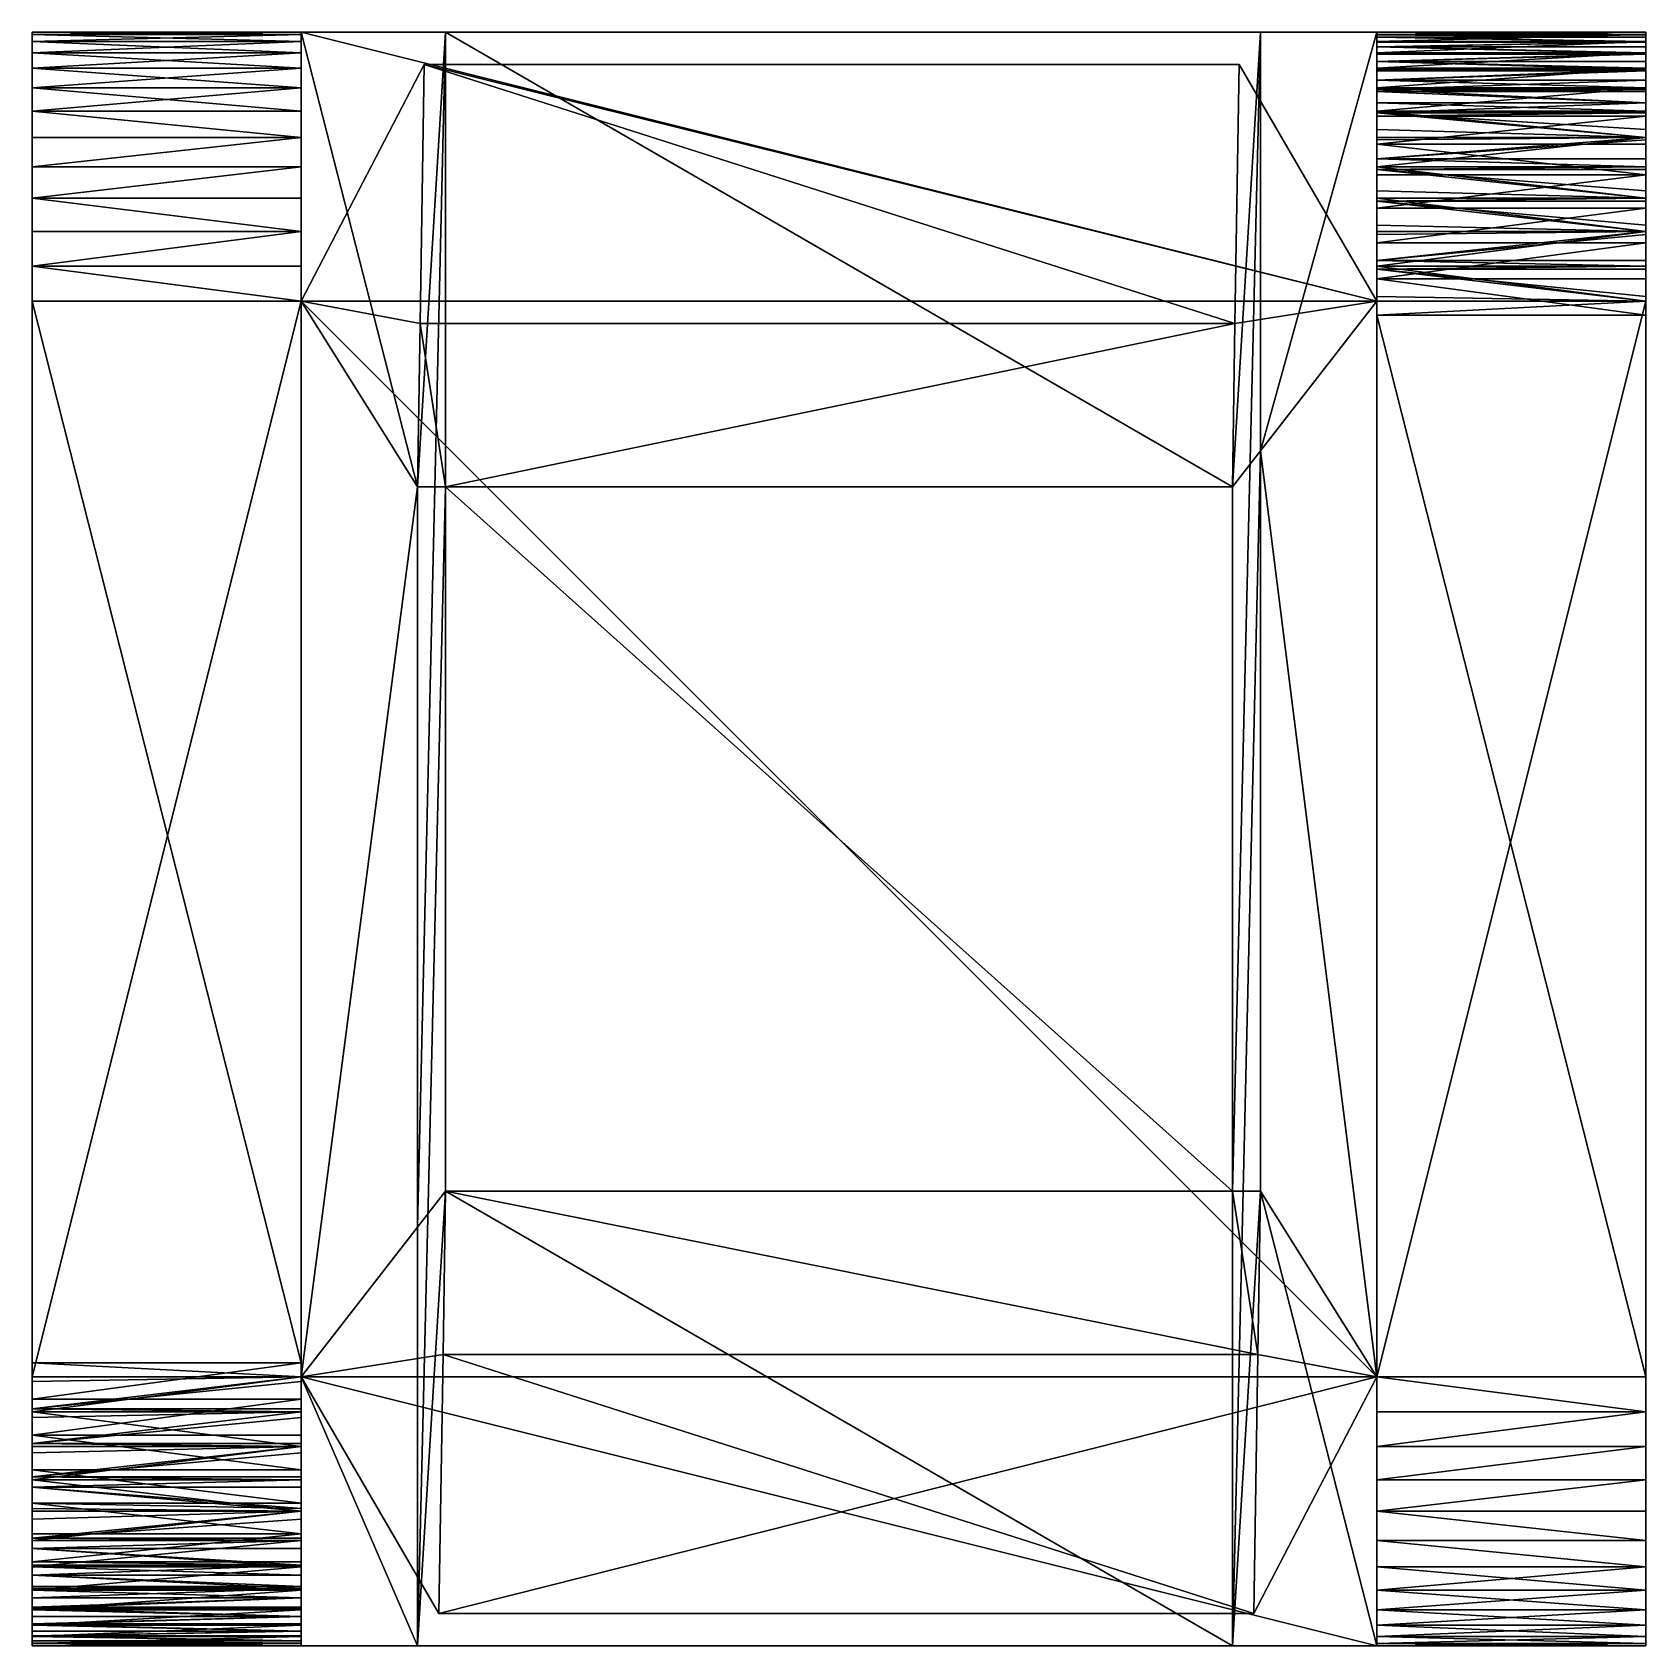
# Model space of a CAD drawing. Extents: x -1.5 to 1.5, y -1.5 to 1.5.
import ezdxf

# ---------------------------------------------------------------- set-up
doc = ezdxf.new("R2010")
doc.units = 0
doc.layers.get('0').update_dxf_attribs({"color": 13, "linetype": 'CONTINUOUS'})

msp = doc.modelspace()

# ---------------------------------------------------------------- linework, layer by layer
for p, q in [((-1, 1.5, 0.5), (-1.5, 1.5, 0.5)), ((1.5, 1.5, 0.5), (1, 1.5, 0.5)), ((-1, 1.4957, 0.5653), (-1.5, 1.4957, 0.5653)), ((-1, 1.4957, 0.4347), (-1.5, 1.4957, 0.4347)), ((-1, 1.483, 0.3706), (-1.5, 1.483, 0.3706)), ((-1, 1.483, 0.6294), (-1.5, 1.483, 0.6294)), ((1.5, 1.4957, 0.4347), (1, 1.4957, 0.4347)), ((1, 1.4957, 0.5653), (1.5, 1.4957, 0.5653)), ((1, 1.4954, 0.4325), (1.5, 1.4954, 0.4325)), ((1.5, 1.483, 0.3706), (1, 1.483, 0.3706)), ((1, 1.483, 0.6294), (1.5, 1.483, 0.6294)), ((1, 1.4818, 0.3663), (1.5, 1.4818, 0.3663)), ((-1, 1.4619, 0.3087), (-1.5, 1.4619, 0.3087)), ((-1, 1.4619, 0.6913), (-1.5, 1.4619, 0.6913)), ((1.5, 1.4619, 0.3087), (1, 1.4619, 0.3087)), ((1, 1.4619, 0.6913), (1.5, 1.4619, 0.6913)), ((1, 1.4594, 0.3025), (1.5, 1.4594, 0.3025)), ((-1, 1.433, 0.25), (-1.5, 1.433, 0.25)), ((-1, 1.433, 0.75), (-1.5, 1.433, 0.75)), ((1.5, 1.433, 0.25), (1, 1.433, 0.25)), ((1, 1.433, 0.75), (1.5, 1.433, 0.75)), ((1, 1.4286, 0.2424), (1.5, 1.4286, 0.2424)), ((-1, 1.3967, 0.1956), (-1.5, 1.3967, 0.1956)), ((-1, 1.3967, 0.8044), (-1.5, 1.3967, 0.8044)), ((1, 1.3967, 0.8044), (1.5, 1.3967, 0.8044)), ((1, 1.39, 0.1869), (1.5, 1.39, 0.1869)), ((-1, 1.3536, 0.1464), (-1.5, 1.3536, 0.1464)), ((-1, 1.3536, 0.8536), (-1.5, 1.3536, 0.8536)), ((1.5, 1.3536, 0.1464), (1, 1.3536, 0.1464)), ((1, 1.3536, 0.8536), (1.5, 1.3536, 0.8536)), ((1, 1.3442, 0.1371), (1.5, 1.3442, 0.1371)), ((-1, 1.3044, 0.1033), (-1.5, 1.3044, 0.1033)), ((-1, 1.3044, 0.8967), (-1.5, 1.3044, 0.8967)), ((1.5, 1.3044, 0.1033), (1, 1.3044, 0.1033)), ((1, 1.2922, 0.0939), (1.5, 1.2922, 0.0939)), ((-1, 1.25, 0.067), (-1.5, 1.25, 0.067)), ((-1, 1.25, 0.933), (-1.5, 1.25, 0.933)), ((1.5, 1.25, 0.067), (1, 1.25, 0.067)), ((1, 1.25, 0.933), (1.5, 1.25, 0.933)), ((1, 1.2348, 0.0582), (1.5, 1.2348, 0.0582)), ((-1, 1.1913, 0.0381), (-1.5, 1.1913, 0.0381)), ((-1, 1.1913, 0.9619), (-1.5, 1.1913, 0.9619)), ((1.5, 1.1913, 0.0381), (1, 1.1913, 0.0381)), ((1, 1.1913, 0.9619), (1.5, 1.1913, 0.9619)), ((1, 1.1732, 0.0305), (1.5, 1.1732, 0.0305)), ((-1, 1.1294, 0.017), (-1.5, 1.1294, 0.017)), ((-1, 1.1294, 0.983), (-1.5, 1.1294, 0.983)), ((1.5, 1.1294, 0.017), (1, 1.1294, 0.017)), ((1, 1.1294, 0.983), (1.5, 1.1294, 0.983)), ((1, 1.1083, 0.0114), (1.5, 1.1083, 0.0114)), ((-1, 1.0653, 0.0043), (-1.5, 1.0653, 0.0043)), ((-1, 1.0653, 0.9957), (-1.5, 1.0653, 0.9957)), ((1.5, 1.0653, 0.0043), (1, 1.0653, 0.0043)), ((1, 1.0653, 0.9957), (1.5, 1.0653, 0.9957)), ((1, 1.0415, 0.0011), (1.5, 1.0415, 0.0011)), ((-1, 1, 1), (-1.5, 1, 1)), ((-1, 1), (-1.5, 1)), ((1, 1, 1), (0.7315, 0.655)), ((1, 1, 1), (1, 1, 0.0004)), ((1, 1, 0.0004), (1, 1)), ((1.5, -1, 1), (1.5, 1, 1)), ((-1, -1, 1), (-0.7315, -0.655)), ((-1, -1, 1), (-1, -1, 0.0004)), ((-1, -1, 0.0004), (-1, -1)), ((1, -1, 1), (1.5, -1, 1)), ((-1, -1.0415, 0.0011), (-1.5, -1.0415, 0.0011)), ((-1.5, -1.0653, 0.9957), (-1, -1.0653, 0.9957)), ((-1.5, -1.0653, 0.0043), (-1, -1.0653, 0.0043)), ((1, -1.0653, 0.9957), (1.5, -1.0653, 0.9957)), ((1, -1.0653, 0.0043), (1.5, -1.0653, 0.0043)), ((-1, -1.1083, 0.0114), (-1.5, -1.1083, 0.0114)), ((-1.5, -1.1294, 0.983), (-1, -1.1294, 0.983)), ((-1.5, -1.1294, 0.017), (-1, -1.1294, 0.017)), ((1, -1.1294, 0.983), (1.5, -1.1294, 0.983)), ((1, -1.1294, 0.017), (1.5, -1.1294, 0.017)), ((-1, -1.1732, 0.0305), (-1.5, -1.1732, 0.0305)), ((-1.5, -1.1913, 0.9619), (-1, -1.1913, 0.9619)), ((-1.5, -1.1913, 0.0381), (-1, -1.1913, 0.0381)), ((1, -1.1913, 0.9619), (1.5, -1.1913, 0.9619)), ((1, -1.1913, 0.0381), (1.5, -1.1913, 0.0381)), ((-1, -1.2348, 0.0582), (-1.5, -1.2348, 0.0582)), ((-1.5, -1.25, 0.933), (-1, -1.25, 0.933)), ((-1.5, -1.25, 0.067), (-1, -1.25, 0.067)), ((1, -1.25, 0.933), (1.5, -1.25, 0.933)), ((1, -1.25, 0.067), (1.5, -1.25, 0.067)), ((-1, -1.2922, 0.0939), (-1.5, -1.2922, 0.0939)), ((-1.5, -1.3044, 0.8967), (-1, -1.3044, 0.8967)), ((-1.5, -1.3044, 0.1033), (-1, -1.3044, 0.1033)), ((1, -1.3044, 0.8967), (1.5, -1.3044, 0.8967)), ((1, -1.3044, 0.1033), (1.5, -1.3044, 0.1033)), ((-1, -1.3442, 0.1371), (-1.5, -1.3442, 0.1371)), ((-1.5, -1.3536, 0.8536), (-1, -1.3536, 0.8536)), ((-1.5, -1.3536, 0.1464), (-1, -1.3536, 0.1464)), ((1, -1.3536, 0.8536), (1.5, -1.3536, 0.8536)), ((1, -1.3536, 0.1464), (1.5, -1.3536, 0.1464)), ((-1, -1.39, 0.1869), (-1.5, -1.39, 0.1869)), ((-1.5, -1.3967, 0.8044), (-1, -1.3967, 0.8044)), ((1, -1.3967, 0.8044), (1.5, -1.3967, 0.8044)), ((-1, -1.4286, 0.2424), (-1.5, -1.4286, 0.2424)), ((-1.5, -1.433, 0.75), (-1, -1.433, 0.75)), ((-1.5, -1.433, 0.25), (-1, -1.433, 0.25)), ((1, -1.433, 0.75), (1.5, -1.433, 0.75)), ((1, -1.433, 0.25), (1.5, -1.433, 0.25)), ((-1, -1.4594, 0.3025), (-1.5, -1.4594, 0.3025)), ((-1.5, -1.4619, 0.6913), (-1, -1.4619, 0.6913)), ((-1.5, -1.4619, 0.3087), (-1, -1.4619, 0.3087)), ((1, -1.4619, 0.6913), (1.5, -1.4619, 0.6913)), ((1, -1.4619, 0.3087), (1.5, -1.4619, 0.3087)), ((-1, -1.4818, 0.3663), (-1.5, -1.4818, 0.3663)), ((-1.5, -1.483, 0.3706), (-1, -1.483, 0.3706)), ((-1.5, -1.483, 0.6294), (-1, -1.483, 0.6294)), ((-1, -1.4954, 0.4325), (-1.5, -1.4954, 0.4325)), ((-1.5, -1.4957, 0.4347), (-1, -1.4957, 0.4347)), ((-1.5, -1.4957, 0.5653), (-1, -1.4957, 0.5653)), ((-1.5, -1.5, 0.5), (-1, -1.5, 0.5)), ((1, -1.483, 0.6294), (1.5, -1.483, 0.6294)), ((1, -1.483, 0.3706), (1.5, -1.483, 0.3706)), ((1, -1.4957, 0.5653), (1.5, -1.4957, 0.5653)), ((1, -1.4957, 0.4347), (1.5, -1.4957, 0.4347)), ((1, -1.5, 0.5), (1.5, -1.5, 0.5))]:
    msp.add_line(p, q)
at = {"color": 73}
for p, q in [((-1, 1.5, 0.5), (-1, 1.5, 1)), ((-1, 1.5), (-1, 1.5, 0.5)), ((1, 1.5, 0.5), (1, 1.4957, 0.4347)), ((1, 1.5, 0.5), (1, 1.5, 1)), ((1, 1.5), (1, 1.5, 0.5)), ((1.5, 1.5, 0.5), (1.5, 1.4957, 0.4347)), ((1, 1.5, 1), (-1, 1.5, 1)), ((-1, 1, 1), (-1, 1.5, 1)), ((-1, 1.5), (-1, 1)), ((-0.7315, 1.5), (-1, 1.5)), ((0.7836, 1.5, 0.25), (-0.7315, 1.5, 0.25)), ((-0.7315, 1.5), (-0.7315, 1.5, 0.25)), ((-0.7315, -0.655), (-0.7315, 1.5)), ((-0.7315, 0.655, 0.25), (-0.7315, 1.5, 0.25)), ((1, 1.5), (0.7836, 1.5)), ((0.7836, 1.5), (0.7836, 1.5, 0.25)), ((0.7836, -0.655, 0.25), (0.7836, 1.5, 0.25)), ((0.7836, 0.7219), (0.7836, 1.5)), ((1, 1, 1), (1, 1.5, 1)), ((1, 1), (1, 1.5)), ((1, 1.4957, 0.4347), (1, 1.4955, 0.4337)), ((1, 1.4955, 0.4337), (1, 1.4908, 0.4102)), ((1, 1.4908, 0.4102), (1, 1.483, 0.3706)), ((1, 1.483, 0.3706), (1, 1.4823, 0.3686)), ((1, 1.4823, 0.3686), (1, 1.4727, 0.3403)), ((1, 1.4727, 0.3403), (1, 1.4619, 0.3087)), ((1.5, 1.4957, 0.4347), (1.5, 1.4955, 0.4337)), ((1.5, 1.4955, 0.4337), (1.5, 1.4908, 0.4102)), ((1.5, 1.4908, 0.4102), (1.5, 1.483, 0.3706)), ((1.5, 1.483, 0.3706), (1.5, 1.4823, 0.3686)), ((1.5, 1.4823, 0.3686), (1.5, 1.4727, 0.3403)), ((1.5, 1.4727, 0.3403), (1.5, 1.4619, 0.3087)), ((-1, 1, 1), (-0.7713, 1.44, 0.72)), ((-0.7713, 1.44, 0.72), (-0.7788, 0.9587, 0.2785)), ((0.7438, 1.44, 0.72), (-0.7713, 1.44, 0.72)), ((0.7438, 1.44, 0.72), (0.7363, 0.9587, 0.2785)), ((1, 1, 1), (0.7438, 1.44, 0.72)), ((1, 1.4619, 0.3087), (1, 1.4606, 0.306)), ((1, 1.4606, 0.306), (1, 1.4459, 0.2761)), ((1, 1.4459, 0.2761), (1, 1.433, 0.25)), ((1.5, 1.4619, 0.3087), (1.5, 1.4606, 0.306)), ((1.5, 1.4606, 0.306), (1.5, 1.4459, 0.2761)), ((1.5, 1.4459, 0.2761), (1.5, 1.433, 0.25)), ((1, 1.433, 0.25), (1, 1.4309, 0.2469)), ((1, 1.4309, 0.2469), (1, 1.4109, 0.2169)), ((1, 1.4109, 0.2169), (1, 1.3967, 0.1956)), ((1.5, 1.433, 0.25), (1.5, 1.4309, 0.2469)), ((1.5, 1.4309, 0.2469), (1.5, 1.4109, 0.2169)), ((1.5, 1.4109, 0.2169), (1.5, 1.3967, 0.1956)), ((1, 1.3967, 0.1956), (1, 1.3938, 0.1923)), ((1.5, 1.3967, 0.1956), (1, 1.3967, 0.1956)), ((1, 1.3938, 0.1923), (1, 1.3685, 0.1635)), ((1.5, 1.3967, 0.1956), (1.5, 1.3938, 0.1923)), ((1.5, 1.3938, 0.1923), (1.5, 1.3685, 0.1635)), ((1, 1.3685, 0.1635), (1, 1.3536, 0.1464)), ((1, 1.3536, 0.1464), (1, 1.3499, 0.1432)), ((1.5, 1.3685, 0.1635), (1.5, 1.3536, 0.1464)), ((1.5, 1.3536, 0.1464), (1.5, 1.3499, 0.1432)), ((1, 1.3499, 0.1432), (1, 1.3194, 0.1165)), ((1.5, 1.3499, 0.1432), (1.5, 1.3194, 0.1165)), ((1, 1.3194, 0.1165), (1, 1.3044, 0.1033)), ((1, 1.3044, 0.1033), (1, 1.3, 0.1004)), ((1, 1.3044, 0.8967), (1.5, 1.3044, 0.8967)), ((1, 1.3, 0.1004), (1, 1.2645, 0.0767)), ((1.5, 1.3194, 0.1165), (1.5, 1.3044, 0.1033)), ((1.5, 1.3044, 0.1033), (1.5, 1.3, 0.1004)), ((1.5, 1.3, 0.1004), (1.5, 1.2645, 0.0767)), ((1, 1.2645, 0.0767), (1, 1.25, 0.067)), ((1.5, 1.2645, 0.0767), (1.5, 1.25, 0.067)), ((1, 1.25, 0.067), (1, 1.245, 0.0645)), ((1, 1.245, 0.0645), (1, 1.2049, 0.0447)), ((1.5, 1.25, 0.067), (1.5, 1.245, 0.0645)), ((1.5, 1.245, 0.0645), (1.5, 1.2049, 0.0447)), ((1, 1.2049, 0.0447), (1, 1.1913, 0.0381)), ((1.5, 1.2049, 0.0447), (1.5, 1.1913, 0.0381)), ((1, 1.1913, 0.0381), (1, 1.1859, 0.0362)), ((1, 1.1859, 0.0362), (1, 1.1416, 0.0212)), ((1.5, 1.1913, 0.0381), (1.5, 1.1859, 0.0362)), ((1.5, 1.1859, 0.0362), (1.5, 1.1416, 0.0212)), ((1, 1.1416, 0.0212), (1, 1.1294, 0.017)), ((1.5, 1.1416, 0.0212), (1.5, 1.1294, 0.017)), ((1, 1.1294, 0.017), (1, 1.1238, 0.0159)), ((1, 1.1238, 0.0159), (1, 1.0759, 0.0064)), ((1.5, 1.1294, 0.017), (1.5, 1.1238, 0.0159)), ((1.5, 1.1238, 0.0159), (1.5, 1.0759, 0.0064)), ((1, 1.0759, 0.0064), (1, 1.0653, 0.0043)), ((1, 1.0653, 0.0043), (1, 1.0597, 0.0039)), ((1, 1.0597, 0.0039), (1, 1.0089, 0.0006)), ((1.5, 1.0759, 0.0064), (1.5, 1.0653, 0.0043)), ((1.5, 1.0653, 0.0043), (1.5, 1.0597, 0.0039)), ((1.5, 1.0597, 0.0039), (1.5, 1.0089, 0.0006)), ((-1.5, -1, 1), (-1.5, 1, 1)), ((-1.5, 1), (-1.5, -0.9739)), ((-1, 1, 1), (-1, 1)), ((-1, 1, 1), (-0.7836, 0.655)), ((-0.7836, 0.655), (-1, 1)), ((1, 1, 1), (-1, 1, 1)), ((-1, 1), (-1, -0.9739)), ((1, 1), (0.7836, 0.7219)), ((1, 1.0089, 0.0006), (1, 1)), ((1.5, 1, 1), (1, 1, 1)), ((1.5, 1), (1, 1)), ((1, 0.9739), (1, 1)), ((1.5, 1.0089, 0.0006), (1.5, 1)), ((1.5, 0.9739), (1.5, 1)), ((1, -1), (1, 0.9739)), ((1, 0.9739), (1.5, 0.9739)), ((1.5, -1), (1.5, 0.9739)), ((-0.7788, 0.9587, 0.2785), (-0.7836, 0.655)), ((-0.7788, 0.9587, 0.2785), (-0.7836, 0.655, 0.25)), ((0.7363, 0.9587, 0.2785), (-0.7788, 0.9587, 0.2785)), ((0.7363, 0.9587, 0.2785), (0.7315, 0.655)), ((0.7363, 0.9587, 0.2785), (0.7315, 0.655, 0.25)), ((0.7836, 0.7219), (0.7315, 0.655)), ((0.7836, -0.655), (0.7836, 0.7219)), ((-0.7836, 0.655, 0.25), (-0.7836, -1.5, 0.25)), ((-0.7836, 0.655), (-0.7836, 0.655, 0.25)), ((-0.7836, 0.655), (-0.7836, -0.7219)), ((-0.7315, 0.655, 0.25), (-0.7836, 0.655, 0.25)), ((0.7315, 0.655, 0.25), (-0.7315, 0.655, 0.25)), ((-0.7315, -0.655, 0.25), (-0.7315, 0.655, 0.25)), ((0.7315, 0.655), (0.7315, -1.5)), ((0.7315, 0.655, 0.25), (0.7315, -0.655, 0.25)), ((0.7315, 0.655), (0.7315, 0.655, 0.25)), ((-0.7836, -0.7219), (-0.7315, -0.655)), ((-0.7363, -0.9587, 0.2785), (-0.7315, -0.655)), ((-0.7363, -0.9587, 0.2785), (-0.7315, -0.655, 0.25)), ((-0.7315, -0.655, 0.25), (0.7315, -0.655, 0.25)), ((-0.7315, -0.655), (-0.7315, -0.655, 0.25)), ((0.7315, -0.655, 0.25), (0.7315, -1.5, 0.25)), ((0.7315, -0.655, 0.25), (0.7836, -0.655, 0.25)), ((0.7788, -0.9587, 0.2785), (0.7836, -0.655)), ((0.7788, -0.9587, 0.2785), (0.7836, -0.655, 0.25)), ((1, -1, 1), (0.7836, -0.655)), ((0.7836, -0.655), (1, -1)), ((0.7836, -0.655), (0.7836, -0.655, 0.25)), ((-1, -1), (-0.7836, -0.7219)), ((-0.7836, -0.7219), (-0.7836, -1.5)), ((-0.7438, -1.44, 0.72), (-0.7363, -0.9587, 0.2785)), ((-0.7363, -0.9587, 0.2785), (0.7788, -0.9587, 0.2785)), ((0.7713, -1.44, 0.72), (0.7788, -0.9587, 0.2785)), ((-1, -0.9739), (-1.5, -0.9739)), ((-1.5, -0.9739), (-1.5, -1)), ((-1, -0.9739), (-1, -1)), ((-1.5, -1, 1), (-1, -1, 1)), ((-1.5, -1), (-1, -1)), ((-1, -1, 1), (-1, -1.5, 1)), ((-1, -1, 1), (1, -1, 1)), ((-1, -1, 1), (-0.7438, -1.44, 0.72)), ((-1, -1), (-1, -1.5)), ((1, -1, 1), (0.7713, -1.44, 0.72)), ((1, -1, 1), (1, -1.5, 1)), ((1, -1.5), (1, -1)), ((1, -1), (1.5, -1)), ((1, -1, 1), (1, -1)), ((-1.5, -1.3967, 0.1956), (-1, -1.3967, 0.1956)), ((1, -1.3967, 0.1956), (1.5, -1.3967, 0.1956)), ((-0.7438, -1.44, 0.72), (0.7713, -1.44, 0.72)), ((-1, -1.5), (-1, -1.5, 0.5)), ((-1, -1.5, 0.5), (-1, -1.5, 1)), ((-1, -1.5), (-0.7836, -1.5)), ((-1, -1.5, 1), (1, -1.5, 1)), ((-0.7836, -1.5, 0.25), (0.7315, -1.5, 0.25)), ((-0.7836, -1.5), (-0.7836, -1.5, 0.25)), ((0.7315, -1.5), (1, -1.5)), ((0.7315, -1.5), (0.7315, -1.5, 0.25)), ((1, -1.5), (1, -1.5, 0.5)), ((1, -1.5, 0.5), (1, -1.5, 1))]:
    msp.add_line(p, q, dxfattribs=at)
at = {"extrusion": (1, -6.13625e-15, 1.38897e-30)}
msp.add_arc((1, 0.5, -1.5), 0.5, 0, 90, dxfattribs=at)
at = {"extrusion": (1, -2.2882e-15, 2.88765e-15)}
msp.add_arc((1, 0.5, -1.5), 0.5, 270, 0, dxfattribs=at)
at = {"extrusion": (1, -1.56629e-15, -4.1875e-17)}
msp.add_arc((1, 0.5, -1), 0.5, 0, 90, dxfattribs=at)
at = {"extrusion": (-1, 1.56629e-15, 4.1875e-17)}
msp.add_arc((-1, 0.5, 1), 0.5, 180, 270, dxfattribs=at)
at = {"color": 73, "extrusion": (-1, -3.60489e-16, 4.1875e-17)}
msp.add_arc((-0.9994, 0.5, -1), 0.5006, 180, 187.6136, dxfattribs=at)
at = {"color": 73, "extrusion": (1, -2.2882e-15, -4.1875e-17)}
msp.add_arc((1, 0.5, 1), 0.5, 0, 90, dxfattribs=at)
at = {"color": 73, "extrusion": (-1, 1.13669e-15, 3.39982e-16)}
msp.add_arc((-0.9994, 0.5, -1), 0.5006, 187.6136, 190.3595, dxfattribs=at)
at = {"color": 73, "extrusion": (-1, 8.07574e-16, 4.00147e-16)}
msp.add_arc((-0.9994, 0.5, -1), 0.5006, 190.3595, 195.2167, dxfattribs=at)
at = {"color": 73, "extrusion": (-1, 8.52892e-16, 3.8782e-16)}
msp.add_arc((-0.9994, 0.5, -1), 0.5006, 195.2167, 198.6472, dxfattribs=at)
at = {"color": 73, "extrusion": (-1, 1.57397e-15, 1.4449e-16)}
msp.add_arc((-0.9994, 0.5, -1), 0.5006, 198.6472, 202.8084, dxfattribs=at)
at = {"color": 73, "extrusion": (-1, 4.32587e-15, 4.1875e-17)}
msp.add_arc((-0.9994, 0.5, -1.5), 0.5006, 180, 187.6136, dxfattribs=at)
at = {"color": 73, "extrusion": (1, -4.8342e-16, -4.1875e-17)}
msp.add_arc((1, 0.5, 1.5), 0.5, 0, 90, dxfattribs=at)
at = {"color": 73, "extrusion": (-1, -7.0708e-16, 1.5276e-16)}
msp.add_arc((-0.9994, 0.5, -1.5), 0.5006, 187.6136, 190.3595, dxfattribs=at)
at = {"color": 73, "extrusion": (-1, -3.51181e-16, 8.77002e-17)}
msp.add_arc((-0.9994, 0.5, -1.5), 0.5006, 190.3595, 195.2167, dxfattribs=at)
at = {"color": 73, "extrusion": (-1, 1.04189e-15, -2.91224e-16)}
msp.add_arc((-0.9994, 0.5, -1.5), 0.5006, 195.2167, 198.6472, dxfattribs=at)
at = {"color": 73, "extrusion": (-1, 7.02929e-16, -1.7684e-16)}
msp.add_arc((-0.9994, 0.5, -1.5), 0.5006, 198.6472, 202.8084, dxfattribs=at)
at = {"color": 73, "extrusion": (-1, 1.95044e-15, -1.38305e-17)}
msp.add_arc((-0.9994, 0.5, -1), 0.5006, 202.8084, 206.6353, dxfattribs=at)
at = {"color": 73, "extrusion": (-1, 1.35534e-15, 2.84633e-16)}
msp.add_arc((-0.9994, 0.5, -1), 0.5006, 206.6353, 210.3882, dxfattribs=at)
at = {"color": 73, "extrusion": (-1, 3.74897e-16, -3.88911e-17)}
msp.add_arc((-0.9994, 0.5, -1.5), 0.5006, 202.8084, 206.6353, dxfattribs=at)
at = {"color": 73, "extrusion": (-1, 1.67456e-15, -6.90715e-16)}
msp.add_arc((-0.9994, 0.5, -1.5), 0.5006, 206.6353, 210.3882, dxfattribs=at)
at = {"color": 73, "extrusion": (-1, 1.09335e-15, 4.38271e-16)}
msp.add_arc((-0.9994, 0.5, -1), 0.5006, 210.3882, 214.5202, dxfattribs=at)
at = {"color": 73, "extrusion": (-1, 8.53449e-16, 6.03272e-16)}
msp.add_arc((-0.9994, 0.5, -1), 0.5006, 214.5202, 217.9554, dxfattribs=at)
at = {"color": 73, "extrusion": (-1, 2.92756e-15, -1.4255e-15)}
msp.add_arc((-0.9994, 0.5, -1.5), 0.5006, 210.3882, 214.5202, dxfattribs=at)
at = {"color": 73, "extrusion": (-1, 2.65611e-15, -1.2388e-15)}
msp.add_arc((-0.9994, 0.5, -1.5), 0.5006, 214.5202, 217.9554, dxfattribs=at)
at = {"color": 73, "extrusion": (-1, 6.15409e-16, 7.88952e-16)}
msp.add_arc((-0.9994, 0.5, -1), 0.5006, 217.9554, 222.3546, dxfattribs=at)
at = {"color": 73, "extrusion": (-1, 2.3953e-15, -1.03536e-15)}
msp.add_arc((-0.9994, 0.5, -1.5), 0.5006, 217.9554, 222.3546, dxfattribs=at)
at = {"color": 73, "extrusion": (-1, 1.38116e-16, 1.22409e-15)}
msp.add_arc((-0.9994, 0.5, -1), 0.5006, 222.3546, 225.5095, dxfattribs=at)
at = {"color": 73, "extrusion": (-1, 1.76481e-16, 1.18503e-15)}
msp.add_arc((-0.9994, 0.5, -1), 0.5006, 225.5095, 230.1581, dxfattribs=at)
at = {"color": 73, "extrusion": (-1, 1.90676e-15, -5.89971e-16)}
msp.add_arc((-0.9994, 0.5, -1.5), 0.5006, 222.3546, 225.5095, dxfattribs=at)
at = {"color": 73, "extrusion": (-1, 1.43402e-15, -1.08748e-16)}
msp.add_arc((-0.9994, 0.5, -1.5), 0.5006, 225.5095, 230.1581, dxfattribs=at)
at = {"color": 73, "extrusion": (-1, -2.38947e-16, 1.68291e-15)}
msp.add_arc((-0.9994, 0.5, -1), 0.5006, 230.1581, 233.0499, dxfattribs=at)
at = {"color": 73, "extrusion": (-1, 1.0234e-15, 3.83363e-16)}
msp.add_arc((-0.9994, 0.5, -1.5), 0.5006, 230.1581, 233.0499, dxfattribs=at)
at = {"color": 73, "extrusion": (-1, 2.21951e-16, 1.07016e-15)}
msp.add_arc((-0.9994, 0.5, -1), 0.5006, 233.0499, 237.9395, dxfattribs=at)
at = {"color": 73, "extrusion": (-1, 1.05471e-15, 3.41738e-16)}
msp.add_arc((-0.9994, 0.5, -1.5), 0.5006, 233.0499, 237.9395, dxfattribs=at)
at = {"color": 73, "extrusion": (-1, 4.49046e-16, 7.07588e-16)}
msp.add_arc((-0.9994, 0.5, -1), 0.5006, 237.9395, 240.5762, dxfattribs=at)
at = {"color": 73, "extrusion": (-1, 1.29485e-15, -4.16544e-17)}
msp.add_arc((-0.9994, 0.5, -1.5), 0.5006, 237.9395, 240.5762, dxfattribs=at)
at = {"color": 73, "extrusion": (-1, 6.43447e-16, 3.62916e-16)}
msp.add_arc((-0.9994, 0.5, -1), 0.5006, 240.5762, 245.7028, dxfattribs=at)
at = {"color": 73, "extrusion": (-1, 1.31918e-15, -8.48053e-17)}
msp.add_arc((-0.9994, 0.5, -1.5), 0.5006, 240.5762, 245.7028, dxfattribs=at)
at = {"color": 73, "extrusion": (-1, 5.2194e-16, 6.32061e-16)}
msp.add_arc((-0.9994, 0.5, -1), 0.5006, 245.7028, 248.0881, dxfattribs=at)
at = {"color": 73, "extrusion": (-1, 6.18025e-16, 1.46829e-15)}
msp.add_arc((-0.9994, 0.5, -1.5), 0.5006, 245.7028, 248.0881, dxfattribs=at)
at = {"color": 73, "extrusion": (-1, 5.33357e-16, 6.03678e-16)}
msp.add_arc((-0.9994, 0.5, -1), 0.5006, 248.0881, 253.4502, dxfattribs=at)
at = {"color": 73, "extrusion": (-1, 6.36124e-16, 1.4233e-15)}
msp.add_arc((-0.9994, 0.5, -1.5), 0.5006, 248.0881, 253.4502, dxfattribs=at)
at = {"color": 73, "extrusion": (-1, 4.49075e-16, 8.87302e-16)}
msp.add_arc((-0.9994, 0.5, -1), 0.5006, 253.4502, 255.5852, dxfattribs=at)
at = {"color": 73, "extrusion": (-1, 8.70219e-16, 6.35521e-16)}
msp.add_arc((-0.9994, 0.5, -1.5), 0.5006, 253.4502, 255.5852, dxfattribs=at)
at = {"color": 73, "extrusion": (-1, 5.45288e-16, 5.12981e-16)}
msp.add_arc((-0.9994, 0.5, -1), 0.5006, 255.5852, 261.1829, dxfattribs=at)
at = {"color": 73, "extrusion": (-1, 9.69516e-16, 2.49197e-16)}
msp.add_arc((-0.9994, 0.5, -1.5), 0.5006, 255.5852, 261.1829, dxfattribs=at)
at = {"color": 73, "extrusion": (-1, 7.20943e-16, -6.19438e-16)}
msp.add_arc((-0.9994, 0.5, -1), 0.5006, 261.1829, 263.0672, dxfattribs=at)
at = {"color": 73, "extrusion": (-1, 7.66991e-16, -9.98143e-16)}
msp.add_arc((-0.9994, 0.5, -1), 0.5006, 263.0672, 268.9012, dxfattribs=at)
at = {"color": 73, "extrusion": (-1, 1.03987e-15, -2.04335e-16)}
msp.add_arc((-0.9994, 0.5, -1.5), 0.5006, 261.1829, 263.0672, dxfattribs=at)
at = {"color": 73, "extrusion": (-1, 1.13101e-15, -9.5388e-16)}
msp.add_arc((-0.9994, 0.5, -1.5), 0.5006, 263.0672, 268.9012, dxfattribs=at)
at = {"color": 73, "extrusion": (-1, 7.54501e-16, -3.46908e-16)}
msp.add_arc((-0.9994, 0.5, -1), 0.5006, 268.9012, 269.9258, dxfattribs=at)
at = {"color": 73, "extrusion": (-1, 7.5405e-16, 9.77176e-19)}
msp.add_arc((-0.9994, 0.5, -1), 0.5006, 269.9258, 272.9141, dxfattribs=at)
at = {"color": 73, "extrusion": (-1, 1.1608e-15, -2.50739e-15)}
msp.add_arc((-0.9994, 0.5, -1.5), 0.5006, 268.9012, 272.9141, dxfattribs=at)
at = {"color": 73, "extrusion": (1, -1.6328e-15, -2.85971e-15)}
msp.add_arc((-0.9994, 0.5, -1.5), 0.5006, 268.9012, 272.9141, dxfattribs=at)
at = {"color": 73, "extrusion": (1, -1.18327e-15, -7.21008e-16)}
msp.add_arc((-0.9994, 0.5, -1), 0.5006, 269.9258, 272.9141, dxfattribs=at)
at = {"color": 73, "extrusion": (-1, -5.41434e-15, -6.4023e-15)}
msp.add_arc((1, 0.5, 1.5), 0.5, 360, 90, dxfattribs=at)
at = {"color": 73, "extrusion": (-1, 5.30757e-17, -7.21911e-16)}
msp.add_arc((1, 0.5, 1.5), 0.5, 270, 271.0245, dxfattribs=at)
at = {"color": 73, "extrusion": (-1, 1.92438e-17, -2.53e-15)}
msp.add_arc((1, 0.5, 1.5), 0.5, 271.0245, 276.8591, dxfattribs=at)
at = {"color": 73, "extrusion": (1, -1.60212e-15, -1.2604e-15)}
msp.add_arc((-0.9994, 0.5, -1.5), 0.5006, 263.0672, 268.9012, dxfattribs=at)
at = {"color": 73, "extrusion": (-1, -6.13625e-15, -1.34015e-14)}
msp.add_arc((1, 0.5, 1), 0.5, 360, 90, dxfattribs=at)
at = {"color": 73, "extrusion": (1, -1.18371e-15, -1.06143e-15)}
msp.add_arc((-0.9994, 0.5, -1), 0.5006, 268.9012, 269.9258, dxfattribs=at)
at = {"color": 73, "extrusion": (-1, 5.30757e-17, -1.01068e-14)}
msp.add_arc((1, 0.5, 1), 0.5, 270, 271.0245, dxfattribs=at)
at = {"color": 73, "extrusion": (-1, 8.36523e-17, -8.31321e-15)}
msp.add_arc((1, 0.5, 1), 0.5, 271.0245, 276.8591, dxfattribs=at)
at = {"color": 73, "extrusion": (1, -1.19546e-15, -1.67365e-15)}
msp.add_arc((-0.9994, 0.5, -1), 0.5006, 263.0672, 268.9012, dxfattribs=at)
at = {"color": 73, "extrusion": (-1, 2.16573e-15, 4.44706e-16)}
msp.add_arc((1, 0.5, -1), 0.5, 0, 90, dxfattribs=at)
at = {"color": 73, "extrusion": (-1, 5.30757e-17, 5.17266e-31)}
msp.add_arc((1, 0.5, -1), 0.5, 270, 0, dxfattribs=at)
at = {"color": 73, "extrusion": (-1, -2.52669e-15, -1.72103e-15)}
msp.add_arc((1, 0.5, -1.5), 0.5, 0, 90, dxfattribs=at)
at = {"color": 73, "extrusion": (-1, 5.30757e-17, -5.05338e-15)}
msp.add_arc((1, 0.5, -1.5), 0.5, 270, 0, dxfattribs=at)
at = {"color": 73, "extrusion": (-1, -1.5555e-16, -3.98311e-15)}
msp.add_arc((1, 0.5, 1.5), 0.5, 276.8591, 278.7437, dxfattribs=at)
at = {"color": 73, "extrusion": (1, -1.50932e-15, -4.9715e-16)}
msp.add_arc((-0.9994, 0.5, -1.5), 0.5006, 261.1829, 263.0672, dxfattribs=at)
at = {"color": 73, "extrusion": (-1, -2.67667e-16, -4.71207e-15)}
msp.add_arc((1, 0.5, 1.5), 0.5, 278.7437, 284.3429, dxfattribs=at)
at = {"color": 73, "extrusion": (1, -1.4329e-15, -4.52152e-18)}
msp.add_arc((-0.9994, 0.5, -1.5), 0.5006, 255.5852, 261.1829, dxfattribs=at)
at = {"color": 73, "extrusion": (-1, 1.62304e-16, -7.65936e-15)}
msp.add_arc((1, 0.5, 1), 0.5, 276.8591, 278.7437, dxfattribs=at)
at = {"color": 73, "extrusion": (1, -1.14813e-15, -1.28444e-15)}
msp.add_arc((-0.9994, 0.5, -1), 0.5006, 261.1829, 263.0672, dxfattribs=at)
at = {"color": 73, "extrusion": (-1, 1.0077e-16, -8.05944e-15)}
msp.add_arc((1, 0.5, 1), 0.5, 278.7437, 284.3429, dxfattribs=at)
at = {"color": 73, "extrusion": (1, -8.569e-16, 5.93075e-16)}
msp.add_arc((-0.9994, 0.5, -1), 0.5006, 255.5852, 261.1829, dxfattribs=at)
at = {"color": 73, "extrusion": (-1, -3.73035e-16, -5.12415e-15)}
msp.add_arc((1, 0.5, 1.5), 0.5, 284.3429, 286.4785, dxfattribs=at)
at = {"color": 73, "extrusion": (1, -1.33015e-15, 3.95264e-16)}
msp.add_arc((-0.9994, 0.5, -1.5), 0.5006, 253.4502, 255.5852, dxfattribs=at)
at = {"color": 73, "extrusion": (-1, -3.87056e-16, -9.96728e-15)}
msp.add_arc((1, 0.5, 1), 0.5, 284.3429, 286.4785, dxfattribs=at)
at = {"color": 73, "extrusion": (1, -8.47709e-16, 6.28832e-16)}
msp.add_arc((-0.9994, 0.5, -1), 0.5006, 253.4502, 255.5852, dxfattribs=at)
at = {"color": 73, "extrusion": (-1, -4.87119e-16, -5.50983e-15)}
msp.add_arc((1, 0.5, 1.5), 0.5, 286.4785, 291.8431, dxfattribs=at)
at = {"color": 73, "extrusion": (1, -9.83174e-16, 1.56289e-15)}
msp.add_arc((-0.9994, 0.5, -1.5), 0.5006, 248.0881, 253.4502, dxfattribs=at)
at = {"color": 73, "extrusion": (-1, -4.12972e-16, -1.00549e-14)}
msp.add_arc((1, 0.5, 1), 0.5, 286.4785, 291.8431, dxfattribs=at)
at = {"color": 73, "extrusion": (1, -8.20823e-16, 7.19309e-16)}
msp.add_arc((-0.9994, 0.5, -1), 0.5006, 248.0881, 253.4502, dxfattribs=at)
at = {"color": 73, "extrusion": (-1, -9.35891e-16, -6.62939e-15)}
msp.add_arc((1, 0.5, 1.5), 0.5, 291.8431, 294.2295, dxfattribs=at)
at = {"color": 73, "extrusion": (1, -1.09421e-15, 1.28684e-15)}
msp.add_arc((-0.9994, 0.5, -1.5), 0.5006, 245.7028, 248.0881, dxfattribs=at)
at = {"color": 73, "extrusion": (-1, -5.11874e-16, -1.03016e-14)}
msp.add_arc((1, 0.5, 1), 0.5, 291.8431, 294.2295, dxfattribs=at)
at = {"color": 73, "extrusion": (1, -8.0459e-16, 7.59666e-16)}
msp.add_arc((-0.9994, 0.5, -1), 0.5006, 245.7028, 248.0881, dxfattribs=at)
at = {"color": 73, "extrusion": (-1, -8.19382e-16, -6.37051e-15)}
msp.add_arc((1, 0.5, 1.5), 0.5, 294.2295, 299.3592, dxfattribs=at)
at = {"color": 73, "extrusion": (1, -1.93168e-15, -5.68194e-16)}
msp.add_arc((-0.9994, 0.5, -1.5), 0.5006, 240.5762, 245.7028, dxfattribs=at)
at = {"color": 73, "extrusion": (-1, -5.7607e-16, -1.04443e-14)}
msp.add_arc((1, 0.5, 1), 0.5, 294.2295, 299.3592, dxfattribs=at)
at = {"color": 73, "extrusion": (1, -1.06377e-15, 1.85563e-16)}
msp.add_arc((-0.9994, 0.5, -1), 0.5006, 240.5762, 245.7028, dxfattribs=at)
at = {"color": 73, "extrusion": (-1, 1.51796e-16, -4.64407e-15)}
msp.add_arc((1, 0.5, 1.5), 0.5, 299.3592, 301.9975, dxfattribs=at)
at = {"color": 73, "extrusion": (1, -1.90136e-15, -5.14436e-16)}
msp.add_arc((-0.9994, 0.5, -1.5), 0.5006, 237.9395, 240.5762, dxfattribs=at)
at = {"color": 73, "extrusion": (-1, -4.01852e-16, -1.01346e-14)}
msp.add_arc((1, 0.5, 1), 0.5, 299.3592, 301.9975, dxfattribs=at)
at = {"color": 73, "extrusion": (1, -8.63418e-16, 5.40792e-16)}
msp.add_arc((-0.9994, 0.5, -1), 0.5006, 237.9395, 240.5762, dxfattribs=at)
at = {"color": 73, "extrusion": (-1, 8.86825e-17, -4.74508e-15)}
msp.add_arc((1, 0.5, 1.5), 0.5, 301.9975, 306.8908, dxfattribs=at)
at = {"color": 73, "extrusion": (1, -1.45798e-15, 1.93463e-16)}
msp.add_arc((-0.9994, 0.5, -1.5), 0.5006, 233.0499, 237.9395, dxfattribs=at)
at = {"color": 73, "extrusion": (-1, -7.15976e-16, -1.06373e-14)}
msp.add_arc((1, 0.5, 1), 0.5, 301.9975, 306.8908, dxfattribs=at)
at = {"color": 73, "extrusion": (1, -6.2488e-16, 9.21636e-16)}
msp.add_arc((-0.9994, 0.5, -1), 0.5006, 233.0499, 237.9395, dxfattribs=at)
at = {"color": 73, "extrusion": (-1, -4.83781e-16, -5.50778e-15)}
msp.add_arc((1, 0.5, 1.5), 0.5, 306.8908, 309.7848, dxfattribs=at)
at = {"color": 73, "extrusion": (1, -1.42011e-15, 2.43808e-16)}
msp.add_arc((-0.9994, 0.5, -1.5), 0.5006, 230.1581, 233.0499, dxfattribs=at)
at = {"color": 73, "extrusion": (-1, -5.85467e-16, -5.6299e-15)}
msp.add_arc((1, 0.5, 1.5), 0.5, 309.7848, 314.4376, dxfattribs=at)
at = {"color": 73, "extrusion": (-1, -1.20505e-15, -1.12889e-14)}
msp.add_arc((1, 0.5, 1), 0.5, 306.8908, 309.7848, dxfattribs=at)
at = {"color": 73, "extrusion": (1, -1.57436e-16, 1.54308e-15)}
msp.add_arc((-0.9994, 0.5, -1), 0.5006, 230.1581, 233.0499, dxfattribs=at)
at = {"color": 73, "extrusion": (-1, -1.87095e-15, -1.20886e-14)}
msp.add_arc((1, 0.5, 1), 0.5, 309.7848, 314.4376, dxfattribs=at)
at = {"color": 73, "extrusion": (1, -1.81998e-15, -2.35423e-16)}
msp.add_arc((-0.9994, 0.5, -1.5), 0.5006, 225.5095, 230.1581, dxfattribs=at)
at = {"color": 73, "extrusion": (1, -5.62139e-16, 1.05806e-15)}
msp.add_arc((-0.9994, 0.5, -1), 0.5006, 225.5095, 230.1581, dxfattribs=at)
at = {"color": 73, "extrusion": (-1, -2.65612e-16, -5.3037e-15)}
msp.add_arc((1, 0.5, 1.5), 0.5, 314.4376, 317.5954, dxfattribs=at)
at = {"color": 73, "extrusion": (1, -2.28623e-15, -7.10035e-16)}
msp.add_arc((-0.9994, 0.5, -1.5), 0.5006, 222.3546, 225.5095, dxfattribs=at)
at = {"color": 73, "extrusion": (-1, 1.16755e-16, -4.95449e-15)}
msp.add_arc((1, 0.5, 1.5), 0.5, 317.5954, 321.9989, dxfattribs=at)
at = {"color": 73, "extrusion": (1, -2.76567e-15, -1.14713e-15)}
msp.add_arc((-0.9994, 0.5, -1.5), 0.5006, 217.9554, 222.3546, dxfattribs=at)
at = {"color": 73, "extrusion": (-1, -1.73812e-15, -1.19531e-14)}
msp.add_arc((1, 0.5, 1), 0.5, 314.4376, 317.5954, dxfattribs=at)
at = {"color": 73, "extrusion": (1, -5.17296e-16, 1.10371e-15)}
msp.add_arc((-0.9994, 0.5, -1), 0.5006, 222.3546, 225.5095, dxfattribs=at)
at = {"color": 73, "extrusion": (-1, -2.04867e-15, -1.22367e-14)}
msp.add_arc((1, 0.5, 1), 0.5, 317.5954, 321.9989, dxfattribs=at)
at = {"color": 73, "extrusion": (1, -9.85519e-16, 6.76843e-16)}
msp.add_arc((-0.9994, 0.5, -1), 0.5006, 217.9554, 222.3546, dxfattribs=at)
at = {"color": 73, "extrusion": (-1, 4.55847e-16, -4.68956e-15)}
msp.add_arc((1, 0.5, 1.5), 0.5, 321.9989, 325.4377, dxfattribs=at)
at = {"color": 73, "extrusion": (1, -3.3062e-15, -1.56876e-15)}
msp.add_arc((-0.9994, 0.5, -1.5), 0.5006, 214.5202, 217.9554, dxfattribs=at)
at = {"color": 73, "extrusion": (-1, -1.9545e-15, -1.21632e-14)}
msp.add_arc((1, 0.5, 1), 0.5, 321.9989, 325.4377, dxfattribs=at)
at = {"color": 73, "extrusion": (1, -1.2179e-15, 4.9558e-16)}
msp.add_arc((-0.9994, 0.5, -1), 0.5006, 214.5202, 217.9554, dxfattribs=at)
at = {"color": 73, "extrusion": (-1, 8.48273e-16, -4.41922e-15)}
msp.add_arc((1, 0.5, 1.5), 0.5, 325.4377, 329.5742, dxfattribs=at)
at = {"color": 73, "extrusion": (1, -3.57249e-15, -1.75191e-15)}
msp.add_arc((-0.9994, 0.5, -1.5), 0.5006, 210.3882, 214.5202, dxfattribs=at)
at = {"color": 73, "extrusion": (-1, 9.01777e-16, -4.3878e-15)}
msp.add_arc((1, 0.5, 1.5), 0.5, 329.5742, 333.3314, dxfattribs=at)
at = {"color": 73, "extrusion": (1, -2.00697e-15, -8.33857e-16)}
msp.add_arc((-0.9994, 0.5, -1.5), 0.5006, 206.6353, 210.3882, dxfattribs=at)
at = {"color": 73, "extrusion": (-1, -2.09525e-15, -1.22601e-14)}
msp.add_arc((1, 0.5, 1), 0.5, 325.4377, 329.5742, dxfattribs=at)
at = {"color": 73, "extrusion": (1, -1.45107e-15, 3.35203e-16)}
msp.add_arc((-0.9994, 0.5, -1), 0.5006, 210.3882, 214.5202, dxfattribs=at)
at = {"color": 73, "extrusion": (-1, -2.34557e-15, -1.24071e-14)}
msp.add_arc((1, 0.5, 1), 0.5, 329.5742, 333.3314, dxfattribs=at)
at = {"color": 73, "extrusion": (1, -1.70903e-15, 1.83931e-16)}
msp.add_arc((-0.9994, 0.5, -1), 0.5006, 206.6353, 210.3882, dxfattribs=at)
at = {"color": 73, "extrusion": (-1, -9.67633e-16, -5.32673e-15)}
msp.add_arc((1, 0.5, 1.5), 0.5, 333.3314, 337.1628, dxfattribs=at)
at = {"color": 73, "extrusion": (1, -7.06187e-16, -1.81474e-16)}
msp.add_arc((-0.9994, 0.5, -1.5), 0.5006, 202.8084, 206.6353, dxfattribs=at)
at = {"color": 73, "extrusion": (-1, -2.56662e-15, -6.0001e-15)}
msp.add_arc((1, 0.5, 1.5), 0.5, 337.1628, 341.3291, dxfattribs=at)
at = {"color": 73, "extrusion": (1, -1.03588e-15, -3.20121e-16)}
msp.add_arc((-0.9994, 0.5, -1.5), 0.5006, 198.6472, 202.8084, dxfattribs=at)
at = {"color": 73, "extrusion": (-1, -2.60751e-15, -1.25387e-14)}
msp.add_arc((1, 0.5, 1), 0.5, 333.3314, 337.1628, dxfattribs=at)
at = {"color": 73, "extrusion": (1, -2.30018e-15, -1.1255e-16)}
msp.add_arc((-0.9994, 0.5, -1), 0.5006, 202.8084, 206.6353, dxfattribs=at)
at = {"color": 73, "extrusion": (-1, -2.56347e-15, -1.25202e-14)}
msp.add_arc((1, 0.5, 1), 0.5, 337.1628, 341.3291, dxfattribs=at)
at = {"color": 73, "extrusion": (1, -1.92217e-15, 4.6415e-17)}
msp.add_arc((-0.9994, 0.5, -1), 0.5006, 198.6472, 202.8084, dxfattribs=at)
at = {"color": 73, "extrusion": (1, -1.37647e-15, -4.35054e-16)}
msp.add_arc((-0.9994, 0.5, -1.5), 0.5006, 195.2167, 198.6472, dxfattribs=at)
at = {"color": 73, "extrusion": (-1, -2.55562e-15, -5.99638e-15)}
msp.add_arc((1, 0.5, 1.5), 0.5, 341.3291, 344.7639, dxfattribs=at)
at = {"color": 73, "extrusion": (-1, -2.48801e-15, -5.97797e-15)}
msp.add_arc((1, 0.5, 1.5), 0.5, 344.7639, 349.6271, dxfattribs=at)
at = {"color": 73, "extrusion": (1, 1.05613e-17, -5.77735e-17)}
msp.add_arc((-0.9994, 0.5, -1.5), 0.5006, 190.3595, 195.2167, dxfattribs=at)
at = {"color": 73, "extrusion": (1, 3.62864e-16, 6.62898e-18)}
msp.add_arc((-0.9994, 0.5, -1.5), 0.5006, 187.6136, 190.3595, dxfattribs=at)
at = {"color": 73, "extrusion": (-1, -4.35854e-15, -6.32036e-15)}
msp.add_arc((1, 0.5, 1.5), 0.5, 349.6271, 352.3766, dxfattribs=at)
at = {"color": 73, "extrusion": (1, 0, -4.1875e-17)}
msp.add_arc((-0.9994, 0.5, -1.5), 0.5006, 180, 187.6136, dxfattribs=at)
at = {"color": 73, "extrusion": (-1, -4.97069e-15, -6.4023e-15)}
msp.add_arc((1, 0.5, 1.5), 0.5, 352.3766, 360, dxfattribs=at)
at = {"color": 73, "extrusion": (1, -1.20002e-15, 2.9011e-16)}
msp.add_arc((-0.9994, 0.5, -1), 0.5006, 195.2167, 198.6472, dxfattribs=at)
at = {"color": 73, "extrusion": (-1, -3.66209e-15, -1.28914e-14)}
msp.add_arc((1, 0.5, 1), 0.5, 341.3291, 344.7639, dxfattribs=at)
at = {"color": 73, "extrusion": (-1, -4.99643e-15, -1.32548e-14)}
msp.add_arc((1, 0.5, 1), 0.5, 344.7639, 349.6271, dxfattribs=at)
at = {"color": 73, "extrusion": (1, -1.50664e-15, 2.06707e-16)}
msp.add_arc((-0.9994, 0.5, -1), 0.5006, 190.3595, 195.2167, dxfattribs=at)
at = {"color": 73, "extrusion": (1, -1.83828e-15, 1.46082e-16)}
msp.add_arc((-0.9994, 0.5, -1), 0.5006, 187.6136, 190.3595, dxfattribs=at)
at = {"color": 73, "extrusion": (-1, -5.64148e-15, -1.33729e-14)}
msp.add_arc((1, 0.5, 1), 0.5, 349.6271, 352.3766, dxfattribs=at)
at = {"color": 73, "extrusion": (1, -3.2444e-15, -4.1875e-17)}
msp.add_arc((-0.9994, 0.5, -1), 0.5006, 180, 187.6136, dxfattribs=at)
at = {"color": 73, "extrusion": (-1, -5.85501e-15, -1.34015e-14)}
msp.add_arc((1, 0.5, 1), 0.5, 352.3766, 360, dxfattribs=at)

# ---------------------------------------------------------------- meshes
at = {"color": 73}
mesh = msp.add_polyface(dxfattribs=at)
corners = [(-1.5, 1.4957, 0.5653), (-1, 1.5, 0.5), (-1.5, 1.5, 0.5), (-1, 1.4957, 0.5653)]
mesh.append_faces([[corners[k] for k in face] for face in [(0, 1, 2), (1, 0, 3)]], dxfattribs={"vtx0": -1, "color": 73})
mesh = msp.add_polyface(dxfattribs=at)
corners = [(-1.5, 1.5, 0.5), (-1, 1.4957, 0.4347), (-1.5, 1.4957, 0.4347), (-1, 1.5, 0.5)]
mesh.append_faces([[corners[k] for k in face] for face in [(0, 1, 2), (1, 0, 3)]], dxfattribs={"vtx0": -1, "color": 73})
mesh = msp.add_polyface(dxfattribs=at)
corners = [(-1.5, -1.4957, 0.5653), (-1.5, -1.4955, 0.4337), (-1.5, -1.5, 0.5), (-1.5, -1.483, 0.6294), (-1.5, -1.4908, 0.4102), (-1.5, -1.4823, 0.3686), (-1.5, -1.4619, 0.6913), (-1.5, -1.4727, 0.3403), (-1.5, -1.4606, 0.306), (-1.5, -1.433, 0.75), (-1.5, -1.4459, 0.2761), (-1.5, -1.4309, 0.2469), (-1.5, -1.3967, 0.8044), (-1.5, -1.4109, 0.2169), (-1.5, -1.3938, 0.1923), (-1.5, -1.3536, 0.8536), (-1.5, -1.3685, 0.1635), (-1.5, -1.3499, 0.1432), (-1.5, -1.3044, 0.8967), (-1.5, -1.3194, 0.1165), (-1.5, -1.3, 0.1004), (-1.5, -1.25, 0.933), (-1.5, -1.2645, 0.0767), (-1.5, -1.245, 0.0645), (-1.5, -1.1913, 0.9619), (-1.5, -1.2049, 0.0447), (-1.5, -1.1859, 0.0362), (-1.5, -1.1294, 0.983), (-1.5, -1.1416, 0.0212), (-1.5, -1.1238, 0.0159), (-1.5, -1.0653, 0.9957), (-1.5, -1.0759, 0.0064), (-1.5, -1.0597, 0.0039), (-1.5, -1, 1), (-1.5, -1.0089, 0.0006), (-1.5, -0.9739), (-1.5, 1, 1), (-1.5, 1), (-1.5, 1.0653, 0.9957), (-1.5, 1.0653, 0.0043), (-1.5, 1.1294, 0.983), (-1.5, 1.1294, 0.017), (-1.5, 1.1913, 0.9619), (-1.5, 1.1913, 0.0381), (-1.5, 1.25, 0.933), (-1.5, 1.25, 0.067), (-1.5, 1.3044, 0.8967), (-1.5, 1.3044, 0.1033), (-1.5, 1.3536, 0.8536), (-1.5, 1.3536, 0.1464), (-1.5, 1.3967, 0.8044), (-1.5, 1.3967, 0.1956), (-1.5, 1.433, 0.75), (-1.5, 1.433, 0.25), (-1.5, 1.4619, 0.6913), (-1.5, 1.4619, 0.3087), (-1.5, 1.483, 0.6294), (-1.5, 1.483, 0.3706), (-1.5, 1.4957, 0.5653), (-1.5, 1.4957, 0.4347), (-1.5, 1.5, 0.5)]
mesh.append_faces([[corners[k] for k in face] for face in [(0, 1, 2), (59, 58, 60)]], dxfattribs={"vtx0": -1, "color": 73})
mesh.append_faces([[corners[k] for k in face] for face in [(1, 3, 4), (4, 3, 5), (5, 6, 7), (7, 6, 8), (8, 9, 10), (10, 9, 11), (11, 12, 13), (13, 12, 14), (14, 15, 16), (16, 15, 17), (17, 18, 19), (19, 18, 20), (20, 21, 22), (22, 21, 23), (23, 24, 25), (25, 24, 26), (26, 27, 28), (28, 27, 29), (29, 30, 31), (31, 30, 32), (32, 33, 34), (34, 33, 35), (35, 36, 37), (37, 38, 39), (39, 40, 41), (41, 42, 43), (43, 44, 45), (45, 46, 47), (47, 48, 49), (49, 50, 51), (51, 52, 53), (53, 54, 55), (55, 56, 57), (57, 58, 59)]], dxfattribs={"vtx0": -1, "vtx1": -1, "color": 73})
mesh.append_faces([[corners[k] for k in face] for face in [(1, 0, 3), (5, 3, 6), (8, 6, 9), (11, 9, 12), (14, 12, 15), (17, 15, 18), (20, 18, 21), (23, 21, 24), (26, 24, 27), (29, 27, 30), (32, 30, 33), (35, 33, 36), (37, 36, 38), (39, 38, 40), (41, 40, 42), (43, 42, 44), (45, 44, 46), (47, 46, 48), (49, 48, 50), (51, 50, 52), (53, 52, 54), (55, 54, 56), (57, 56, 58)]], dxfattribs={"vtx0": -1, "vtx2": -1, "color": 73})
mesh = msp.add_polyface(dxfattribs=at)
corners = [(-1, 1.0653, 0.0043), (-1, 1, 1), (-1, 1), (-1, 1.0653, 0.9957), (-1, 1.1294, 0.017), (-1, 1.1294, 0.983), (-1, 1.1913, 0.0381), (-1, 1.1913, 0.9619), (-1, 1.25, 0.067), (-1, 1.25, 0.933), (-1, 1.3044, 0.1033), (-1, 1.3044, 0.8967), (-1, 1.3536, 0.1464), (-1, 1.3536, 0.8536), (-1, 1.3967, 0.1956), (-1, 1.3967, 0.8044), (-1, 1.433, 0.25), (-1, 1.433, 0.75), (-1, 1.4619, 0.3087), (-1, 1.4619, 0.6913), (-1, 1.483, 0.3706), (-1, 1.483, 0.6294), (-1, 1.4957, 0.4347), (-1, 1.4957, 0.5653), (-1, 1.5, 0.5)]
mesh.append_faces([[corners[k] for k in face] for face in [(0, 1, 2), (23, 22, 24)]], dxfattribs={"vtx0": -1, "color": 73})
mesh.append_faces([[corners[k] for k in face] for face in [(1, 0, 3), (3, 4, 5), (5, 6, 7), (7, 8, 9), (9, 10, 11), (11, 12, 13), (13, 14, 15), (15, 16, 17), (17, 18, 19), (19, 20, 21), (21, 22, 23)]], dxfattribs={"vtx0": -1, "vtx1": -1, "color": 73})
mesh.append_faces([[corners[k] for k in face] for face in [(3, 0, 4), (5, 4, 6), (7, 6, 8), (9, 8, 10), (11, 10, 12), (13, 12, 14), (15, 14, 16), (17, 16, 18), (19, 18, 20), (21, 20, 22)]], dxfattribs={"vtx0": -1, "vtx2": -1, "color": 73})
mesh = msp.add_polyface(dxfattribs=at)
corners = [(-1, 1.5, 1), (-1, 1.0653, 0.9957), (-1, 1, 1), (-1, 1.1294, 0.983), (-1, 1.1913, 0.9619), (-1, 1.25, 0.933), (-1, 1.3044, 0.8967), (-1, 1.3536, 0.8536), (-1, 1.3967, 0.8044), (-1, 1.433, 0.75), (-1, 1.4619, 0.6913), (-1, 1.483, 0.6294), (-1, 1.4957, 0.5653), (-1, 1.5, 0.5)]
mesh.append_faces([[corners[k] for k in face] for face in [(0, 1, 2), (12, 0, 13)]], dxfattribs={"vtx0": -1, "color": 73})
mesh.append_faces([[corners[k] for k in face] for face in [(1, 0, 3), (3, 0, 4), (4, 0, 5), (5, 0, 6), (6, 0, 7), (7, 0, 8), (8, 0, 9), (9, 0, 10), (10, 0, 11), (11, 0, 12)]], dxfattribs={"vtx0": -1, "vtx1": -1, "color": 73})
mesh = msp.add_polyface(dxfattribs=at)
corners = [(-1, 1.0653, 0.0043), (-1, 1.5), (-1, 1), (-1, 1.1294, 0.017), (-1, 1.1913, 0.0381), (-1, 1.25, 0.067), (-1, 1.3044, 0.1033), (-1, 1.3536, 0.1464), (-1, 1.3967, 0.1956), (-1, 1.433, 0.25), (-1, 1.4619, 0.3087), (-1, 1.483, 0.3706), (-1, 1.4957, 0.4347), (-1, 1.5, 0.5)]
mesh.append_faces([[corners[k] for k in face] for face in [(0, 1, 2), (1, 12, 13)]], dxfattribs={"vtx0": -1, "color": 73})
mesh.append_faces([[corners[k] for k in face] for face in [(1, 0, 3), (1, 3, 4), (1, 4, 5), (1, 5, 6), (1, 6, 7), (1, 7, 8), (1, 8, 9), (1, 9, 10), (1, 10, 11), (1, 11, 12)]], dxfattribs={"vtx0": -1, "vtx2": -1, "color": 73})
mesh = msp.add_polyface(dxfattribs=at)
corners = [(-1, 1.5), (-0.7315, 1.5, 0.25), (-0.7315, 1.5), (-1, 1.5, 0.5), (0.7836, 1.5), (1, 1.5, 0.5), (1, 1.5), (0.7836, 1.5, 0.25), (-1, 1.5, 1), (1, 1.5, 1)]
mesh.append_faces([[corners[k] for k in face] for face in [(0, 1, 2), (4, 5, 6), (5, 8, 9)]], dxfattribs={"vtx0": -1, "color": 73})
mesh.append_faces([[corners[k] for k in face] for face in [(5, 1, 3)]], dxfattribs={"vtx0": -1, "vtx1": -1, "vtx2": -1, "color": 73})
mesh.append_faces([[corners[k] for k in face] for face in [(1, 0, 3), (5, 4, 7), (5, 7, 1), (5, 3, 8)]], dxfattribs={"vtx0": -1, "vtx2": -1, "color": 73})
mesh = msp.add_polyface(dxfattribs=at)
corners = [(1, 1.5, 0.5), (1.5, 1.4957, 0.4347), (1, 1.4957, 0.4347), (1.5, 1.5, 0.5)]
mesh.append_faces([[corners[k] for k in face] for face in [(0, 1, 2), (1, 0, 3)]], dxfattribs={"vtx0": -1, "color": 73})
mesh = msp.add_polyface(dxfattribs=at)
corners = [(1, 1.0653, 0.9957), (1, 1, 0.0004), (1, 1, 1), (1, 1.0089, 0.0006), (1, 1.0597, 0.0039), (1, 1.0759, 0.0064), (1, 1.1294, 0.983), (1, 1.1238, 0.0159), (1, 1.1416, 0.0212), (1, 1.1913, 0.9619), (1, 1.1859, 0.0362), (1, 1.2049, 0.0447), (1, 1.25, 0.933), (1, 1.245, 0.0645), (1, 1.2645, 0.0767), (1, 1.3044, 0.8967), (1, 1.3, 0.1004), (1, 1.3194, 0.1165), (1, 1.3536, 0.8536), (1, 1.3499, 0.1432), (1, 1.3685, 0.1635), (1, 1.3967, 0.8044), (1, 1.3938, 0.1923), (1, 1.4109, 0.2169), (1, 1.433, 0.75), (1, 1.4309, 0.2469), (1, 1.4459, 0.2761), (1, 1.4619, 0.6913), (1, 1.4606, 0.306), (1, 1.4727, 0.3403), (1, 1.483, 0.6294), (1, 1.4823, 0.3686), (1, 1.4908, 0.4102), (1, 1.4957, 0.5653), (1, 1.4955, 0.4337), (1, 1.5, 0.5)]
mesh.append_faces([[corners[k] for k in face] for face in [(0, 1, 2), (34, 33, 35)]], dxfattribs={"vtx0": -1, "color": 73})
mesh.append_faces([[corners[k] for k in face] for face in [(1, 0, 3), (3, 0, 4), (4, 0, 5), (5, 6, 7), (7, 6, 8), (8, 9, 10), (10, 9, 11), (11, 12, 13), (13, 12, 14), (14, 15, 16), (16, 15, 17), (17, 18, 19), (19, 18, 20), (20, 21, 22), (22, 21, 23), (23, 24, 25), (25, 24, 26), (26, 27, 28), (28, 27, 29), (29, 30, 31), (31, 30, 32), (32, 33, 34)]], dxfattribs={"vtx0": -1, "vtx1": -1, "color": 73})
mesh.append_faces([[corners[k] for k in face] for face in [(5, 0, 6), (8, 6, 9), (11, 9, 12), (14, 12, 15), (17, 15, 18), (20, 18, 21), (23, 21, 24), (26, 24, 27), (29, 27, 30), (32, 30, 33)]], dxfattribs={"vtx0": -1, "vtx2": -1, "color": 73})
mesh = msp.add_polyface(dxfattribs=at)
corners = [(1, 1.4955, 0.4337), (1.5, 1.4954, 0.4325), (1, 1.4954, 0.4325), (1.5, 1.4955, 0.4337), (1.5, 1.5, 0.5), (1, 1.5, 0.5)]
mesh.append_faces([[corners[k] for k in face] for face in [(0, 1, 2), (4, 0, 5)]], dxfattribs={"vtx0": -1, "color": 73})
mesh.append_faces([[corners[k] for k in face] for face in [(1, 0, 3), (3, 0, 4)]], dxfattribs={"vtx0": -1, "vtx1": -1, "color": 73})
mesh = msp.add_polyface(dxfattribs=at)
corners = [(1, 1.0653, 0.9957), (1, 1.5, 1), (1, 1, 1), (1, 1.1294, 0.983), (1, 1.1913, 0.9619), (1, 1.25, 0.933), (1, 1.3044, 0.8967), (1, 1.3536, 0.8536), (1, 1.3967, 0.8044), (1, 1.433, 0.75), (1, 1.4619, 0.6913), (1, 1.483, 0.6294), (1, 1.4957, 0.5653), (1, 1.5, 0.5)]
mesh.append_faces([[corners[k] for k in face] for face in [(0, 1, 2), (1, 12, 13)]], dxfattribs={"vtx0": -1, "color": 73})
mesh.append_faces([[corners[k] for k in face] for face in [(1, 0, 3), (1, 3, 4), (1, 4, 5), (1, 5, 6), (1, 6, 7), (1, 7, 8), (1, 8, 9), (1, 9, 10), (1, 10, 11), (1, 11, 12)]], dxfattribs={"vtx0": -1, "vtx2": -1, "color": 73})
mesh = msp.add_polyface(dxfattribs=at)
corners = [(1, 1.4957, 0.5653), (1.5, 1.5, 0.5), (1, 1.5, 0.5), (1.5, 1.4957, 0.5653)]
mesh.append_faces([[corners[k] for k in face] for face in [(0, 1, 2), (1, 0, 3)]], dxfattribs={"vtx0": -1, "color": 73})
mesh = msp.add_polyface(dxfattribs=at)
corners = [(1, 1.5, 0.5), (1, 1.4955, 0.4337), (1, 1.4957, 0.4347)]
mesh.append_faces([[corners[k] for k in face] for face in [(0, 1, 2)]], dxfattribs={"color": 73})
mesh = msp.add_polyface(dxfattribs=at)
corners = [(1, 1.5), (1, 1.0089, 0.0006), (1, 1), (1, 1.0415, 0.0011), (1, 1.0597, 0.0039), (1, 1.0653, 0.0043), (1, 1.0759, 0.0064), (1, 1.1083, 0.0114), (1, 1.1238, 0.0159), (1, 1.1294, 0.017), (1, 1.1416, 0.0212), (1, 1.1732, 0.0305), (1, 1.1859, 0.0362), (1, 1.1913, 0.0381), (1, 1.2049, 0.0447), (1, 1.2348, 0.0582), (1, 1.245, 0.0645), (1, 1.25, 0.067), (1, 1.2645, 0.0767), (1, 1.2922, 0.0939), (1, 1.3, 0.1004), (1, 1.3044, 0.1033), (1, 1.3194, 0.1165), (1, 1.3442, 0.1371), (1, 1.3499, 0.1432), (1, 1.3536, 0.1464), (1, 1.3685, 0.1635), (1, 1.39, 0.1869), (1, 1.3938, 0.1923), (1, 1.3967, 0.1956), (1, 1.4109, 0.2169), (1, 1.4286, 0.2424), (1, 1.4309, 0.2469), (1, 1.433, 0.25), (1, 1.4459, 0.2761), (1, 1.4594, 0.3025), (1, 1.4606, 0.306), (1, 1.4619, 0.3087), (1, 1.4727, 0.3403), (1, 1.4818, 0.3663), (1, 1.4823, 0.3686), (1, 1.483, 0.3706), (1, 1.4908, 0.4102), (1, 1.4954, 0.4325), (1, 1.4955, 0.4337), (1, 1.4957, 0.4347), (1, 1.5, 0.5)]
mesh.append_faces([[corners[k] for k in face] for face in [(0, 1, 2), (45, 0, 46)]], dxfattribs={"vtx0": -1, "color": 73})
mesh.append_faces([[corners[k] for k in face] for face in [(1, 0, 3), (3, 0, 4), (4, 0, 5), (5, 0, 6), (6, 0, 7), (7, 0, 8), (8, 0, 9), (9, 0, 10), (10, 0, 11), (11, 0, 12), (12, 0, 13), (13, 0, 14), (14, 0, 15), (15, 0, 16), (16, 0, 17), (17, 0, 18), (18, 0, 19), (19, 0, 20), (20, 0, 21), (21, 0, 22), (22, 0, 23), (23, 0, 24), (24, 0, 25), (25, 0, 26), (26, 0, 27), (27, 0, 28), (28, 0, 29), (29, 0, 30), (30, 0, 31), (31, 0, 32), (32, 0, 33), (33, 0, 34), (34, 0, 35), (35, 0, 36), (36, 0, 37), (37, 0, 38), (38, 0, 39), (39, 0, 40), (40, 0, 41), (41, 0, 42), (42, 0, 43), (43, 0, 44), (44, 0, 45)]], dxfattribs={"vtx0": -1, "vtx1": -1, "color": 73})
mesh = msp.add_polyface(dxfattribs=at)
corners = [(1.5, 1.5, 0.5), (1.5, 1.4955, 0.4337), (1.5, 1.4957, 0.4347)]
mesh.append_faces([[corners[k] for k in face] for face in [(0, 1, 2)]], dxfattribs={"color": 73})
mesh = msp.add_polyface(dxfattribs=at)
corners = [(1.5, -1.4957, 0.4347), (1.5, -1.4957, 0.5653), (1.5, -1.5, 0.5), (1.5, -1.483, 0.3706), (1.5, -1.483, 0.6294), (1.5, -1.4619, 0.3087), (1.5, -1.4619, 0.6913), (1.5, -1.433, 0.25), (1.5, -1.433, 0.75), (1.5, -1.3967, 0.1956), (1.5, -1.3967, 0.8044), (1.5, -1.3536, 0.1464), (1.5, -1.3536, 0.8536), (1.5, -1.3044, 0.1033), (1.5, -1.3044, 0.8967), (1.5, -1.25, 0.067), (1.5, -1.25, 0.933), (1.5, -1.1913, 0.9619), (1.5, -1.1913, 0.0381), (1.5, -1.1294, 0.983), (1.5, -1.1294, 0.017), (1.5, -1.0653, 0.9957), (1.5, -1.0653, 0.0043), (1.5, -1, 1), (1.5, -1), (1.5, 0.9739), (1.5, 1, 1), (1.5, 1.0089, 0.0006), (1.5, 1.0653, 0.9957), (1.5, 1.0597, 0.0039), (1.5, 1.0759, 0.0064), (1.5, 1.1294, 0.983), (1.5, 1.1238, 0.0159), (1.5, 1.1416, 0.0212), (1.5, 1.1913, 0.9619), (1.5, 1.1859, 0.0362), (1.5, 1.2049, 0.0447), (1.5, 1.25, 0.933), (1.5, 1.245, 0.0645), (1.5, 1.2645, 0.0767), (1.5, 1.3044, 0.8967), (1.5, 1.3, 0.1004), (1.5, 1.3194, 0.1165), (1.5, 1.3536, 0.8536), (1.5, 1.3499, 0.1432), (1.5, 1.3685, 0.1635), (1.5, 1.3967, 0.8044), (1.5, 1.3938, 0.1923), (1.5, 1.4109, 0.2169), (1.5, 1.433, 0.75), (1.5, 1.4309, 0.2469), (1.5, 1.4459, 0.2761), (1.5, 1.4619, 0.6913), (1.5, 1.4606, 0.306), (1.5, 1.4727, 0.3403), (1.5, 1.483, 0.6294), (1.5, 1.4823, 0.3686), (1.5, 1.4908, 0.4102), (1.5, 1.4957, 0.5653), (1.5, 1.4955, 0.4337), (1.5, 1.5, 0.5)]
mesh.append_faces([[corners[k] for k in face] for face in [(0, 1, 2), (58, 59, 60)]], dxfattribs={"vtx0": -1, "color": 73})
mesh.append_faces([[corners[k] for k in face] for face in [(1, 3, 4), (4, 5, 6), (6, 7, 8), (8, 9, 10), (10, 11, 12), (12, 13, 14), (14, 15, 16), (16, 15, 17), (17, 18, 19), (19, 20, 21), (21, 22, 23), (23, 25, 26), (26, 27, 28), (28, 30, 31), (31, 33, 34), (34, 36, 37), (37, 39, 40), (40, 42, 43), (43, 45, 46), (46, 48, 49), (49, 51, 52), (52, 54, 55), (55, 57, 58)]], dxfattribs={"vtx0": -1, "vtx1": -1, "color": 73})
mesh.append_faces([[corners[k] for k in face] for face in [(1, 0, 3), (4, 3, 5), (6, 5, 7), (8, 7, 9), (10, 9, 11), (12, 11, 13), (14, 13, 15), (17, 15, 18), (19, 18, 20), (21, 20, 22), (23, 22, 24), (23, 24, 25), (26, 25, 27), (28, 27, 29), (28, 29, 30), (31, 30, 32), (31, 32, 33), (34, 33, 35), (34, 35, 36), (37, 36, 38), (37, 38, 39), (40, 39, 41), (40, 41, 42), (43, 42, 44), (43, 44, 45), (46, 45, 47), (46, 47, 48), (49, 48, 50), (49, 50, 51), (52, 51, 53), (52, 53, 54), (55, 54, 56), (55, 56, 57), (58, 57, 59)]], dxfattribs={"vtx0": -1, "vtx2": -1, "color": 73})
mesh = msp.add_polyface(dxfattribs=at)
corners = [(-1.5, 1.4957, 0.4347), (-1, 1.483, 0.3706), (-1.5, 1.483, 0.3706), (-1, 1.4957, 0.4347)]
mesh.append_faces([[corners[k] for k in face] for face in [(0, 1, 2), (1, 0, 3)]], dxfattribs={"vtx0": -1, "color": 73})
mesh = msp.add_polyface(dxfattribs=at)
corners = [(-1.5, 1.483, 0.6294), (-1, 1.4957, 0.5653), (-1.5, 1.4957, 0.5653), (-1, 1.483, 0.6294)]
mesh.append_faces([[corners[k] for k in face] for face in [(0, 1, 2), (1, 0, 3)]], dxfattribs={"vtx0": -1, "color": 73})
mesh = msp.add_polyface(dxfattribs=at)
corners = [(-1.5, 1.483, 0.3706), (-1, 1.4619, 0.3087), (-1.5, 1.4619, 0.3087), (-1, 1.483, 0.3706)]
mesh.append_faces([[corners[k] for k in face] for face in [(0, 1, 2), (1, 0, 3)]], dxfattribs={"vtx0": -1, "color": 73})
mesh = msp.add_polyface(dxfattribs=at)
corners = [(-1.5, 1.4619, 0.6913), (-1, 1.483, 0.6294), (-1.5, 1.483, 0.6294), (-1, 1.4619, 0.6913)]
mesh.append_faces([[corners[k] for k in face] for face in [(0, 1, 2), (1, 0, 3)]], dxfattribs={"vtx0": -1, "color": 73})
mesh = msp.add_polyface(dxfattribs=at)
corners = [(-1, 1.5), (-0.7836, 0.655), (-1, 1), (-0.7315, 1.5), (-0.7836, -0.7219), (-0.7315, -0.655)]
mesh.append_faces([[corners[k] for k in face] for face in [(0, 1, 2), (4, 3, 5)]], dxfattribs={"vtx0": -1, "color": 73})
mesh.append_faces([[corners[k] for k in face] for face in [(1, 3, 4)]], dxfattribs={"vtx0": -1, "vtx1": -1, "color": 73})
mesh.append_faces([[corners[k] for k in face] for face in [(1, 0, 3)]], dxfattribs={"vtx0": -1, "vtx2": -1, "color": 73})
mesh = msp.add_polyface(dxfattribs=at)
corners = [(1, 1, 1), (-1, 1.5, 1), (-1, 1, 1), (1, 1.5, 1)]
mesh.append_faces([[corners[k] for k in face] for face in [(0, 1, 2), (1, 0, 3)]], dxfattribs={"vtx0": -1, "color": 73})
mesh = msp.add_polyface(dxfattribs=at)
corners = [(-0.7315, 1.5), (-0.7315, -0.655, 0.25), (-0.7315, -0.655), (-0.7315, 0.655, 0.25), (-0.7315, 1.5, 0.25)]
mesh.append_faces([[corners[k] for k in face] for face in [(0, 1, 2), (3, 0, 4)]], dxfattribs={"vtx0": -1, "color": 73})
mesh.append_faces([[corners[k] for k in face] for face in [(1, 0, 3)]], dxfattribs={"vtx0": -1, "vtx1": -1, "color": 73})
mesh = msp.add_polyface(dxfattribs=at)
corners = [(-0.7315, 1.5, 0.25), (0.7315, 0.655, 0.25), (-0.7315, 0.655, 0.25), (0.7836, 1.5, 0.25), (0.7315, -0.655, 0.25), (0.7836, -0.655, 0.25)]
mesh.append_faces([[corners[k] for k in face] for face in [(0, 1, 2), (4, 3, 5)]], dxfattribs={"vtx0": -1, "color": 73})
mesh.append_faces([[corners[k] for k in face] for face in [(1, 3, 4)]], dxfattribs={"vtx0": -1, "vtx1": -1, "color": 73})
mesh.append_faces([[corners[k] for k in face] for face in [(1, 0, 3)]], dxfattribs={"vtx0": -1, "vtx2": -1, "color": 73})
mesh = msp.add_polyface(dxfattribs=at)
corners = [(0.7836, 1.5, 0.25), (0.7836, -0.655), (0.7836, -0.655, 0.25), (0.7836, 0.7219), (0.7836, 1.5)]
mesh.append_faces([[corners[k] for k in face] for face in [(0, 1, 2), (3, 0, 4)]], dxfattribs={"vtx0": -1, "color": 73})
mesh.append_faces([[corners[k] for k in face] for face in [(1, 0, 3)]], dxfattribs={"vtx0": -1, "vtx1": -1, "color": 73})
mesh = msp.add_polyface(dxfattribs=at)
corners = [(1, 1.5), (0.7836, 0.7219), (0.7836, 1.5), (1, 1)]
mesh.append_faces([[corners[k] for k in face] for face in [(0, 1, 2), (1, 0, 3)]], dxfattribs={"vtx0": -1, "color": 73})
mesh = msp.add_polyface(dxfattribs=at)
corners = [(1, 1.4908, 0.4102), (1.5, 1.483, 0.3706), (1, 1.483, 0.3706), (1.5, 1.4908, 0.4102), (1, 1.4955, 0.4337), (1.5, 1.4955, 0.4337), (1.5, 1.4957, 0.4347), (1, 1.4957, 0.4347)]
mesh.append_faces([[corners[k] for k in face] for face in [(0, 1, 2), (6, 4, 7)]], dxfattribs={"vtx0": -1, "color": 73})
mesh.append_faces([[corners[k] for k in face] for face in [(1, 0, 3), (3, 4, 5), (5, 4, 6)]], dxfattribs={"vtx0": -1, "vtx1": -1, "color": 73})
mesh.append_faces([[corners[k] for k in face] for face in [(3, 0, 4)]], dxfattribs={"vtx0": -1, "vtx2": -1, "color": 73})
mesh = msp.add_polyface(dxfattribs=at)
corners = [(1, 1.483, 0.6294), (1.5, 1.4957, 0.5653), (1, 1.4957, 0.5653), (1.5, 1.483, 0.6294)]
mesh.append_faces([[corners[k] for k in face] for face in [(0, 1, 2), (1, 0, 3)]], dxfattribs={"vtx0": -1, "color": 73})
mesh = msp.add_polyface(dxfattribs=at)
corners = [(1, 1.4818, 0.3663), (1.5, 1.4823, 0.3686), (1.5, 1.4818, 0.3663), (1, 1.4823, 0.3686), (1, 1.4908, 0.4102), (1.5, 1.4908, 0.4102), (1, 1.4954, 0.4325), (1.5, 1.4954, 0.4325)]
mesh.append_faces([[corners[k] for k in face] for face in [(0, 1, 2), (5, 6, 7)]], dxfattribs={"vtx0": -1, "color": 73})
mesh.append_faces([[corners[k] for k in face] for face in [(1, 4, 5)]], dxfattribs={"vtx0": -1, "vtx1": -1, "color": 73})
mesh.append_faces([[corners[k] for k in face] for face in [(1, 0, 3), (1, 3, 4), (5, 4, 6)]], dxfattribs={"vtx0": -1, "vtx2": -1, "color": 73})
mesh = msp.add_polyface(dxfattribs=at)
corners = [(1, 1.4908, 0.4102), (1, 1.483, 0.3706), (1, 1.4823, 0.3686)]
mesh.append_faces([[corners[k] for k in face] for face in [(0, 1, 2)]], dxfattribs={"color": 73})
mesh = msp.add_polyface(dxfattribs=at)
corners = [(1, 1.4727, 0.3403), (1.5, 1.4619, 0.3087), (1, 1.4619, 0.3087), (1.5, 1.4727, 0.3403), (1.5, 1.4823, 0.3686), (1, 1.4823, 0.3686), (1, 1.483, 0.3706), (1.5, 1.483, 0.3706)]
mesh.append_faces([[corners[k] for k in face] for face in [(0, 1, 2), (4, 6, 7)]], dxfattribs={"vtx0": -1, "color": 73})
mesh.append_faces([[corners[k] for k in face] for face in [(1, 0, 3), (3, 0, 4)]], dxfattribs={"vtx0": -1, "vtx1": -1, "color": 73})
mesh.append_faces([[corners[k] for k in face] for face in [(4, 0, 5), (4, 5, 6)]], dxfattribs={"vtx0": -1, "vtx2": -1, "color": 73})
mesh = msp.add_polyface(dxfattribs=at)
corners = [(1, 1.4619, 0.6913), (1.5, 1.483, 0.6294), (1, 1.483, 0.6294), (1.5, 1.4619, 0.6913)]
mesh.append_faces([[corners[k] for k in face] for face in [(0, 1, 2), (1, 0, 3)]], dxfattribs={"vtx0": -1, "color": 73})
mesh = msp.add_polyface(dxfattribs=at)
corners = [(1, 1.4594, 0.3025), (1.5, 1.4606, 0.306), (1.5, 1.4594, 0.3025), (1, 1.4606, 0.306), (1, 1.4727, 0.3403), (1.5, 1.4727, 0.3403), (1.5, 1.4818, 0.3663), (1, 1.4818, 0.3663)]
mesh.append_faces([[corners[k] for k in face] for face in [(0, 1, 2), (6, 4, 7)]], dxfattribs={"vtx0": -1, "color": 73})
mesh.append_faces([[corners[k] for k in face] for face in [(1, 4, 5), (5, 4, 6)]], dxfattribs={"vtx0": -1, "vtx1": -1, "color": 73})
mesh.append_faces([[corners[k] for k in face] for face in [(1, 0, 3), (1, 3, 4)]], dxfattribs={"vtx0": -1, "vtx2": -1, "color": 73})
mesh = msp.add_polyface(dxfattribs=at)
corners = [(1, 1.4727, 0.3403), (1, 1.4619, 0.3087), (1, 1.4606, 0.306)]
mesh.append_faces([[corners[k] for k in face] for face in [(0, 1, 2)]], dxfattribs={"color": 73})
mesh = msp.add_polyface(dxfattribs=at)
corners = [(1.5, 1.4955, 0.4337), (1.5, 1.4908, 0.4102), (1.5, 1.4954, 0.4325)]
mesh.append_faces([[corners[k] for k in face] for face in [(0, 1, 2)]], dxfattribs={"color": 73})
mesh = msp.add_polyface(dxfattribs=at)
corners = [(1.5, 1.4908, 0.4102), (1.5, 1.4823, 0.3686), (1.5, 1.483, 0.3706)]
mesh.append_faces([[corners[k] for k in face] for face in [(0, 1, 2)]], dxfattribs={"color": 73})
mesh = msp.add_polyface(dxfattribs=at)
corners = [(1.5, 1.4823, 0.3686), (1.5, 1.4727, 0.3403), (1.5, 1.4818, 0.3663)]
mesh.append_faces([[corners[k] for k in face] for face in [(0, 1, 2)]], dxfattribs={"color": 73})
mesh = msp.add_polyface(dxfattribs=at)
corners = [(1.5, 1.4727, 0.3403), (1.5, 1.4606, 0.306), (1.5, 1.4619, 0.3087)]
mesh.append_faces([[corners[k] for k in face] for face in [(0, 1, 2)]], dxfattribs={"color": 73})
mesh = msp.add_polyface(dxfattribs=at)
corners = [(-1.5, 1.4619, 0.3087), (-1, 1.433, 0.25), (-1.5, 1.433, 0.25), (-1, 1.4619, 0.3087)]
mesh.append_faces([[corners[k] for k in face] for face in [(0, 1, 2), (1, 0, 3)]], dxfattribs={"vtx0": -1, "color": 73})
mesh = msp.add_polyface(dxfattribs=at)
corners = [(-1.5, 1.433, 0.75), (-1, 1.4619, 0.6913), (-1.5, 1.4619, 0.6913), (-1, 1.433, 0.75)]
mesh.append_faces([[corners[k] for k in face] for face in [(0, 1, 2), (1, 0, 3)]], dxfattribs={"vtx0": -1, "color": 73})
mesh = msp.add_polyface(dxfattribs=at)
corners = [(-1, 1, 1), (-0.7788, 0.9587, 0.2785), (-0.7836, 0.655), (-0.7713, 1.44, 0.72)]
mesh.append_faces([[corners[k] for k in face] for face in [(0, 1, 2), (1, 0, 3)]], dxfattribs={"vtx0": -1, "color": 73})
mesh = msp.add_polyface(dxfattribs=at)
corners = [(1, 1, 1), (-0.7713, 1.44, 0.72), (-1, 1, 1), (0.7438, 1.44, 0.72)]
mesh.append_faces([[corners[k] for k in face] for face in [(0, 1, 2), (1, 0, 3)]], dxfattribs={"vtx0": -1, "color": 73})
mesh = msp.add_polyface(dxfattribs=at)
corners = [(-0.7713, 1.44, 0.72), (0.7363, 0.9587, 0.2785), (-0.7788, 0.9587, 0.2785), (0.7438, 1.44, 0.72)]
mesh.append_faces([[corners[k] for k in face] for face in [(0, 1, 2), (1, 0, 3)]], dxfattribs={"vtx0": -1, "color": 73})
mesh = msp.add_polyface(dxfattribs=at)
corners = [(0.7363, 0.9587, 0.2785), (1, 1, 1), (0.7315, 0.655), (0.7438, 1.44, 0.72)]
mesh.append_faces([[corners[k] for k in face] for face in [(0, 1, 2), (1, 0, 3)]], dxfattribs={"vtx0": -1, "color": 73})
mesh = msp.add_polyface(dxfattribs=at)
corners = [(1, 1.4459, 0.2761), (1.5, 1.433, 0.25), (1, 1.433, 0.25), (1.5, 1.4459, 0.2761), (1.5, 1.4606, 0.306), (1, 1.4606, 0.306), (1, 1.4619, 0.3087), (1.5, 1.4619, 0.3087)]
mesh.append_faces([[corners[k] for k in face] for face in [(0, 1, 2), (4, 6, 7)]], dxfattribs={"vtx0": -1, "color": 73})
mesh.append_faces([[corners[k] for k in face] for face in [(1, 0, 3), (3, 0, 4)]], dxfattribs={"vtx0": -1, "vtx1": -1, "color": 73})
mesh.append_faces([[corners[k] for k in face] for face in [(4, 0, 5), (4, 5, 6)]], dxfattribs={"vtx0": -1, "vtx2": -1, "color": 73})
mesh = msp.add_polyface(dxfattribs=at)
corners = [(1, 1.433, 0.75), (1.5, 1.4619, 0.6913), (1, 1.4619, 0.6913), (1.5, 1.433, 0.75)]
mesh.append_faces([[corners[k] for k in face] for face in [(0, 1, 2), (1, 0, 3)]], dxfattribs={"vtx0": -1, "color": 73})
mesh = msp.add_polyface(dxfattribs=at)
corners = [(1, 1.4286, 0.2424), (1.5, 1.4309, 0.2469), (1.5, 1.4286, 0.2424), (1, 1.4309, 0.2469), (1, 1.4459, 0.2761), (1.5, 1.4459, 0.2761), (1.5, 1.4594, 0.3025), (1, 1.4594, 0.3025)]
mesh.append_faces([[corners[k] for k in face] for face in [(0, 1, 2), (6, 4, 7)]], dxfattribs={"vtx0": -1, "color": 73})
mesh.append_faces([[corners[k] for k in face] for face in [(1, 4, 5), (5, 4, 6)]], dxfattribs={"vtx0": -1, "vtx1": -1, "color": 73})
mesh.append_faces([[corners[k] for k in face] for face in [(1, 0, 3), (1, 3, 4)]], dxfattribs={"vtx0": -1, "vtx2": -1, "color": 73})
mesh = msp.add_polyface(dxfattribs=at)
corners = [(1, 1.4459, 0.2761), (1, 1.433, 0.25), (1, 1.4309, 0.2469)]
mesh.append_faces([[corners[k] for k in face] for face in [(0, 1, 2)]], dxfattribs={"color": 73})
mesh = msp.add_polyface(dxfattribs=at)
corners = [(1.5, 1.4606, 0.306), (1.5, 1.4459, 0.2761), (1.5, 1.4594, 0.3025)]
mesh.append_faces([[corners[k] for k in face] for face in [(0, 1, 2)]], dxfattribs={"color": 73})
mesh = msp.add_polyface(dxfattribs=at)
corners = [(1.5, 1.4459, 0.2761), (1.5, 1.4309, 0.2469), (1.5, 1.433, 0.25)]
mesh.append_faces([[corners[k] for k in face] for face in [(0, 1, 2)]], dxfattribs={"color": 73})
mesh = msp.add_polyface(dxfattribs=at)
corners = [(-1.5, 1.433, 0.25), (-1, 1.3967, 0.1956), (-1.5, 1.3967, 0.1956), (-1, 1.433, 0.25)]
mesh.append_faces([[corners[k] for k in face] for face in [(0, 1, 2), (1, 0, 3)]], dxfattribs={"vtx0": -1, "color": 73})
mesh = msp.add_polyface(dxfattribs=at)
corners = [(-1.5, 1.3967, 0.8044), (-1, 1.433, 0.75), (-1.5, 1.433, 0.75), (-1, 1.3967, 0.8044)]
mesh.append_faces([[corners[k] for k in face] for face in [(0, 1, 2), (1, 0, 3)]], dxfattribs={"vtx0": -1, "color": 73})
mesh = msp.add_polyface(dxfattribs=at)
corners = [(1, 1.4109, 0.2169), (1.5, 1.3967, 0.1956), (1, 1.3967, 0.1956), (1.5, 1.4109, 0.2169), (1.5, 1.4309, 0.2469), (1, 1.4309, 0.2469), (1, 1.433, 0.25), (1.5, 1.433, 0.25)]
mesh.append_faces([[corners[k] for k in face] for face in [(0, 1, 2), (4, 6, 7)]], dxfattribs={"vtx0": -1, "color": 73})
mesh.append_faces([[corners[k] for k in face] for face in [(1, 0, 3), (3, 0, 4)]], dxfattribs={"vtx0": -1, "vtx1": -1, "color": 73})
mesh.append_faces([[corners[k] for k in face] for face in [(4, 0, 5), (4, 5, 6)]], dxfattribs={"vtx0": -1, "vtx2": -1, "color": 73})
mesh = msp.add_polyface(dxfattribs=at)
corners = [(1, 1.3967, 0.8044), (1.5, 1.433, 0.75), (1, 1.433, 0.75), (1.5, 1.3967, 0.8044)]
mesh.append_faces([[corners[k] for k in face] for face in [(0, 1, 2), (1, 0, 3)]], dxfattribs={"vtx0": -1, "color": 73})
mesh = msp.add_polyface(dxfattribs=at)
corners = [(1, 1.39, 0.1869), (1.5, 1.3938, 0.1923), (1.5, 1.39, 0.1869), (1, 1.3938, 0.1923), (1.5, 1.4109, 0.2169), (1, 1.4109, 0.2169), (1.5, 1.4286, 0.2424), (1, 1.4286, 0.2424)]
mesh.append_faces([[corners[k] for k in face] for face in [(0, 1, 2), (6, 5, 7)]], dxfattribs={"vtx0": -1, "color": 73})
mesh.append_faces([[corners[k] for k in face] for face in [(1, 3, 4), (4, 5, 6)]], dxfattribs={"vtx0": -1, "vtx1": -1, "color": 73})
mesh.append_faces([[corners[k] for k in face] for face in [(1, 0, 3), (4, 3, 5)]], dxfattribs={"vtx0": -1, "vtx2": -1, "color": 73})
mesh = msp.add_polyface(dxfattribs=at)
corners = [(1, 1.4109, 0.2169), (1, 1.3967, 0.1956), (1, 1.3938, 0.1923)]
mesh.append_faces([[corners[k] for k in face] for face in [(0, 1, 2)]], dxfattribs={"color": 73})
mesh = msp.add_polyface(dxfattribs=at)
corners = [(1.5, 1.4309, 0.2469), (1.5, 1.4109, 0.2169), (1.5, 1.4286, 0.2424)]
mesh.append_faces([[corners[k] for k in face] for face in [(0, 1, 2)]], dxfattribs={"color": 73})
mesh = msp.add_polyface(dxfattribs=at)
corners = [(1.5, 1.4109, 0.2169), (1.5, 1.3938, 0.1923), (1.5, 1.3967, 0.1956)]
mesh.append_faces([[corners[k] for k in face] for face in [(0, 1, 2)]], dxfattribs={"color": 73})
mesh = msp.add_polyface(dxfattribs=at)
corners = [(-1.5, 1.3967, 0.1956), (-1, 1.3536, 0.1464), (-1.5, 1.3536, 0.1464), (-1, 1.3967, 0.1956)]
mesh.append_faces([[corners[k] for k in face] for face in [(0, 1, 2), (1, 0, 3)]], dxfattribs={"vtx0": -1, "color": 73})
mesh = msp.add_polyface(dxfattribs=at)
corners = [(-1.5, 1.3536, 0.8536), (-1, 1.3967, 0.8044), (-1.5, 1.3967, 0.8044), (-1, 1.3536, 0.8536)]
mesh.append_faces([[corners[k] for k in face] for face in [(0, 1, 2), (1, 0, 3)]], dxfattribs={"vtx0": -1, "color": 73})
mesh = msp.add_polyface(dxfattribs=at)
corners = [(1, 1.3685, 0.1635), (1.5, 1.3536, 0.1464), (1, 1.3536, 0.1464), (1.5, 1.3685, 0.1635), (1, 1.3938, 0.1923), (1.5, 1.3938, 0.1923), (1.5, 1.3967, 0.1956), (1, 1.3967, 0.1956)]
mesh.append_faces([[corners[k] for k in face] for face in [(0, 1, 2), (6, 4, 7)]], dxfattribs={"vtx0": -1, "color": 73})
mesh.append_faces([[corners[k] for k in face] for face in [(1, 0, 3), (3, 4, 5), (5, 4, 6)]], dxfattribs={"vtx0": -1, "vtx1": -1, "color": 73})
mesh.append_faces([[corners[k] for k in face] for face in [(3, 0, 4)]], dxfattribs={"vtx0": -1, "vtx2": -1, "color": 73})
mesh = msp.add_polyface(dxfattribs=at)
corners = [(1, 1.3536, 0.8536), (1.5, 1.3967, 0.8044), (1, 1.3967, 0.8044), (1.5, 1.3536, 0.8536)]
mesh.append_faces([[corners[k] for k in face] for face in [(0, 1, 2), (1, 0, 3)]], dxfattribs={"vtx0": -1, "color": 73})
mesh = msp.add_polyface(dxfattribs=at)
corners = [(1, 1.3442, 0.1371), (1.5, 1.3499, 0.1432), (1.5, 1.3442, 0.1371), (1, 1.3499, 0.1432), (1.5, 1.3685, 0.1635), (1, 1.3685, 0.1635), (1, 1.39, 0.1869), (1.5, 1.39, 0.1869)]
mesh.append_faces([[corners[k] for k in face] for face in [(0, 1, 2), (4, 6, 7)]], dxfattribs={"vtx0": -1, "color": 73})
mesh.append_faces([[corners[k] for k in face] for face in [(1, 3, 4)]], dxfattribs={"vtx0": -1, "vtx1": -1, "color": 73})
mesh.append_faces([[corners[k] for k in face] for face in [(1, 0, 3), (4, 3, 5), (4, 5, 6)]], dxfattribs={"vtx0": -1, "vtx2": -1, "color": 73})
mesh = msp.add_polyface(dxfattribs=at)
corners = [(1.5, 1.3938, 0.1923), (1.5, 1.3685, 0.1635), (1.5, 1.39, 0.1869)]
mesh.append_faces([[corners[k] for k in face] for face in [(0, 1, 2)]], dxfattribs={"color": 73})
mesh = msp.add_polyface(dxfattribs=at)
corners = [(-1.5, 1.3536, 0.1464), (-1, 1.3044, 0.1033), (-1.5, 1.3044, 0.1033), (-1, 1.3536, 0.1464)]
mesh.append_faces([[corners[k] for k in face] for face in [(0, 1, 2), (1, 0, 3)]], dxfattribs={"vtx0": -1, "color": 73})
mesh = msp.add_polyface(dxfattribs=at)
corners = [(-1, 1.3044, 0.8967), (-1.5, 1.3536, 0.8536), (-1.5, 1.3044, 0.8967), (-1, 1.3536, 0.8536)]
mesh.append_faces([[corners[k] for k in face] for face in [(0, 1, 2), (1, 0, 3)]], dxfattribs={"vtx0": -1, "color": 73})
mesh = msp.add_polyface(dxfattribs=at)
corners = [(1, 1.3685, 0.1635), (1, 1.3536, 0.1464), (1, 1.3499, 0.1432)]
mesh.append_faces([[corners[k] for k in face] for face in [(0, 1, 2)]], dxfattribs={"color": 73})
mesh = msp.add_polyface(dxfattribs=at)
corners = [(1.5, 1.3536, 0.1464), (1, 1.3499, 0.1432), (1, 1.3536, 0.1464), (1.5, 1.3499, 0.1432), (1.5, 1.3194, 0.1165), (1, 1.3194, 0.1165), (1.5, 1.3044, 0.1033), (1, 1.3044, 0.1033)]
mesh.append_faces([[corners[k] for k in face] for face in [(0, 1, 2), (5, 6, 7)]], dxfattribs={"vtx0": -1, "color": 73})
mesh.append_faces([[corners[k] for k in face] for face in [(6, 1, 4)]], dxfattribs={"vtx0": -1, "vtx1": -1, "color": 73})
mesh.append_faces([[corners[k] for k in face] for face in [(1, 0, 3), (1, 3, 4), (6, 5, 1)]], dxfattribs={"vtx0": -1, "vtx2": -1, "color": 73})
mesh = msp.add_polyface(dxfattribs=at)
corners = [(1.5, 1.3044, 0.8967), (1, 1.3536, 0.8536), (1, 1.3044, 0.8967), (1.5, 1.3536, 0.8536)]
mesh.append_faces([[corners[k] for k in face] for face in [(0, 1, 2), (1, 0, 3)]], dxfattribs={"vtx0": -1, "color": 73})
mesh = msp.add_polyface(dxfattribs=at)
corners = [(1.5, 1.3685, 0.1635), (1.5, 1.3499, 0.1432), (1.5, 1.3536, 0.1464)]
mesh.append_faces([[corners[k] for k in face] for face in [(0, 1, 2)]], dxfattribs={"color": 73})
mesh = msp.add_polyface(dxfattribs=at)
corners = [(1, 1.3442, 0.1371), (1, 1.3, 0.1004), (1, 1.3194, 0.1165), (1, 1.2922, 0.0939), (1.5, 1.3442, 0.1371), (1.5, 1.2922, 0.0939), (1.5, 1.3194, 0.1165), (1.5, 1.3, 0.1004)]
mesh.append_faces([[corners[k] for k in face] for face in [(0, 1, 2), (5, 6, 7)]], dxfattribs={"vtx0": -1, "color": 73})
mesh.append_faces([[corners[k] for k in face] for face in [(1, 0, 3), (3, 4, 5)]], dxfattribs={"vtx0": -1, "vtx1": -1, "color": 73})
mesh.append_faces([[corners[k] for k in face] for face in [(3, 0, 4), (5, 4, 6)]], dxfattribs={"vtx0": -1, "vtx2": -1, "color": 73})
mesh = msp.add_polyface(dxfattribs=at)
corners = [(1.5, 1.3499, 0.1432), (1.5, 1.3194, 0.1165), (1.5, 1.3442, 0.1371)]
mesh.append_faces([[corners[k] for k in face] for face in [(0, 1, 2)]], dxfattribs={"color": 73})
mesh = msp.add_polyface(dxfattribs=at)
corners = [(-1, 1.3044, 0.1033), (-1.5, 1.25, 0.067), (-1.5, 1.3044, 0.1033), (-1, 1.25, 0.067)]
mesh.append_faces([[corners[k] for k in face] for face in [(0, 1, 2), (1, 0, 3)]], dxfattribs={"vtx0": -1, "color": 73})
mesh = msp.add_polyface(dxfattribs=at)
corners = [(-1.5, 1.25, 0.933), (-1, 1.3044, 0.8967), (-1.5, 1.3044, 0.8967), (-1, 1.25, 0.933)]
mesh.append_faces([[corners[k] for k in face] for face in [(0, 1, 2), (1, 0, 3)]], dxfattribs={"vtx0": -1, "color": 73})
mesh = msp.add_polyface(dxfattribs=at)
corners = [(1, 1.3194, 0.1165), (1, 1.3044, 0.1033), (1, 1.3, 0.1004)]
mesh.append_faces([[corners[k] for k in face] for face in [(0, 1, 2)]], dxfattribs={"color": 73})
mesh = msp.add_polyface(dxfattribs=at)
corners = [(1.5, 1.3044, 0.1033), (1, 1.3, 0.1004), (1, 1.3044, 0.1033), (1, 1.2645, 0.0767), (1.5, 1.3, 0.1004), (1.5, 1.25, 0.067), (1, 1.25, 0.067), (1.5, 1.2645, 0.0767)]
mesh.append_faces([[corners[k] for k in face] for face in [(0, 1, 2), (3, 5, 6)]], dxfattribs={"vtx0": -1, "color": 73})
mesh.append_faces([[corners[k] for k in face] for face in [(1, 0, 3), (5, 3, 7), (7, 3, 4)]], dxfattribs={"vtx0": -1, "vtx1": -1, "color": 73})
mesh.append_faces([[corners[k] for k in face] for face in [(3, 0, 4)]], dxfattribs={"vtx0": -1, "vtx2": -1, "color": 73})
mesh = msp.add_polyface(dxfattribs=at)
corners = [(1, 1.25, 0.933), (1.5, 1.3044, 0.8967), (1, 1.3044, 0.8967), (1.5, 1.25, 0.933)]
mesh.append_faces([[corners[k] for k in face] for face in [(0, 1, 2), (1, 0, 3)]], dxfattribs={"vtx0": -1, "color": 73})
mesh = msp.add_polyface(dxfattribs=at)
corners = [(1, 1.2922, 0.0939), (1, 1.245, 0.0645), (1, 1.2645, 0.0767), (1, 1.2348, 0.0582), (1.5, 1.2348, 0.0582), (1.5, 1.2922, 0.0939), (1.5, 1.245, 0.0645), (1.5, 1.2645, 0.0767)]
mesh.append_faces([[corners[k] for k in face] for face in [(0, 1, 2), (6, 5, 7)]], dxfattribs={"vtx0": -1, "color": 73})
mesh.append_faces([[corners[k] for k in face] for face in [(1, 0, 3), (3, 0, 4), (4, 5, 6)]], dxfattribs={"vtx0": -1, "vtx1": -1, "color": 73})
mesh.append_faces([[corners[k] for k in face] for face in [(4, 0, 5)]], dxfattribs={"vtx0": -1, "vtx2": -1, "color": 73})
mesh = msp.add_polyface(dxfattribs=at)
corners = [(1.5, 1.3194, 0.1165), (1.5, 1.3, 0.1004), (1.5, 1.3044, 0.1033)]
mesh.append_faces([[corners[k] for k in face] for face in [(0, 1, 2)]], dxfattribs={"color": 73})
mesh = msp.add_polyface(dxfattribs=at)
corners = [(1.5, 1.3, 0.1004), (1.5, 1.2645, 0.0767), (1.5, 1.2922, 0.0939)]
mesh.append_faces([[corners[k] for k in face] for face in [(0, 1, 2)]], dxfattribs={"color": 73})
mesh = msp.add_polyface(dxfattribs=at)
corners = [(1, 1.2645, 0.0767), (1, 1.25, 0.067), (1, 1.245, 0.0645)]
mesh.append_faces([[corners[k] for k in face] for face in [(0, 1, 2)]], dxfattribs={"color": 73})
mesh = msp.add_polyface(dxfattribs=at)
corners = [(1.5, 1.2645, 0.0767), (1.5, 1.245, 0.0645), (1.5, 1.25, 0.067)]
mesh.append_faces([[corners[k] for k in face] for face in [(0, 1, 2)]], dxfattribs={"color": 73})
mesh = msp.add_polyface(dxfattribs=at)
corners = [(-1, 1.25, 0.067), (-1.5, 1.1913, 0.0381), (-1.5, 1.25, 0.067), (-1, 1.1913, 0.0381)]
mesh.append_faces([[corners[k] for k in face] for face in [(0, 1, 2), (1, 0, 3)]], dxfattribs={"vtx0": -1, "color": 73})
mesh = msp.add_polyface(dxfattribs=at)
corners = [(-1.5, 1.1913, 0.9619), (-1, 1.25, 0.933), (-1.5, 1.25, 0.933), (-1, 1.1913, 0.9619)]
mesh.append_faces([[corners[k] for k in face] for face in [(0, 1, 2), (1, 0, 3)]], dxfattribs={"vtx0": -1, "color": 73})
mesh = msp.add_polyface(dxfattribs=at)
corners = [(1.5, 1.25, 0.067), (1, 1.245, 0.0645), (1, 1.25, 0.067), (1.5, 1.245, 0.0645), (1.5, 1.2049, 0.0447), (1, 1.2049, 0.0447), (1.5, 1.1913, 0.0381), (1, 1.1913, 0.0381)]
mesh.append_faces([[corners[k] for k in face] for face in [(0, 1, 2), (5, 6, 7)]], dxfattribs={"vtx0": -1, "color": 73})
mesh.append_faces([[corners[k] for k in face] for face in [(6, 1, 4)]], dxfattribs={"vtx0": -1, "vtx1": -1, "color": 73})
mesh.append_faces([[corners[k] for k in face] for face in [(1, 0, 3), (1, 3, 4), (6, 5, 1)]], dxfattribs={"vtx0": -1, "vtx2": -1, "color": 73})
mesh = msp.add_polyface(dxfattribs=at)
corners = [(1.5, 1.1913, 0.9619), (1, 1.25, 0.933), (1, 1.1913, 0.9619), (1.5, 1.25, 0.933)]
mesh.append_faces([[corners[k] for k in face] for face in [(0, 1, 2), (1, 0, 3)]], dxfattribs={"vtx0": -1, "color": 73})
mesh = msp.add_polyface(dxfattribs=at)
corners = [(1, 1.2348, 0.0582), (1, 1.1859, 0.0362), (1, 1.2049, 0.0447), (1, 1.1732, 0.0305), (1.5, 1.2348, 0.0582), (1.5, 1.1732, 0.0305), (1.5, 1.1859, 0.0362), (1.5, 1.2049, 0.0447)]
mesh.append_faces([[corners[k] for k in face] for face in [(0, 1, 2), (6, 4, 7)]], dxfattribs={"vtx0": -1, "color": 73})
mesh.append_faces([[corners[k] for k in face] for face in [(1, 0, 3), (3, 4, 5), (5, 4, 6)]], dxfattribs={"vtx0": -1, "vtx1": -1, "color": 73})
mesh.append_faces([[corners[k] for k in face] for face in [(3, 0, 4)]], dxfattribs={"vtx0": -1, "vtx2": -1, "color": 73})
mesh = msp.add_polyface(dxfattribs=at)
corners = [(1.5, 1.245, 0.0645), (1.5, 1.2049, 0.0447), (1.5, 1.2348, 0.0582)]
mesh.append_faces([[corners[k] for k in face] for face in [(0, 1, 2)]], dxfattribs={"color": 73})
mesh = msp.add_polyface(dxfattribs=at)
corners = [(1, 1.2049, 0.0447), (1, 1.1913, 0.0381), (1, 1.1859, 0.0362)]
mesh.append_faces([[corners[k] for k in face] for face in [(0, 1, 2)]], dxfattribs={"color": 73})
mesh = msp.add_polyface(dxfattribs=at)
corners = [(1.5, 1.2049, 0.0447), (1.5, 1.1859, 0.0362), (1.5, 1.1913, 0.0381)]
mesh.append_faces([[corners[k] for k in face] for face in [(0, 1, 2)]], dxfattribs={"color": 73})
mesh = msp.add_polyface(dxfattribs=at)
corners = [(-1.5, 1.1913, 0.0381), (-1, 1.1294, 0.017), (-1.5, 1.1294, 0.017), (-1, 1.1913, 0.0381)]
mesh.append_faces([[corners[k] for k in face] for face in [(0, 1, 2), (1, 0, 3)]], dxfattribs={"vtx0": -1, "color": 73})
mesh = msp.add_polyface(dxfattribs=at)
corners = [(-1, 1.1294, 0.983), (-1.5, 1.1913, 0.9619), (-1.5, 1.1294, 0.983), (-1, 1.1913, 0.9619)]
mesh.append_faces([[corners[k] for k in face] for face in [(0, 1, 2), (1, 0, 3)]], dxfattribs={"vtx0": -1, "color": 73})
mesh = msp.add_polyface(dxfattribs=at)
corners = [(1.5, 1.1913, 0.0381), (1, 1.1859, 0.0362), (1, 1.1913, 0.0381), (1.5, 1.1859, 0.0362), (1, 1.1416, 0.0212), (1.5, 1.1294, 0.017), (1, 1.1294, 0.017), (1.5, 1.1416, 0.0212)]
mesh.append_faces([[corners[k] for k in face] for face in [(0, 1, 2), (4, 5, 6)]], dxfattribs={"vtx0": -1, "color": 73})
mesh.append_faces([[corners[k] for k in face] for face in [(5, 1, 7), (7, 1, 3)]], dxfattribs={"vtx0": -1, "vtx1": -1, "color": 73})
mesh.append_faces([[corners[k] for k in face] for face in [(1, 0, 3), (5, 4, 1)]], dxfattribs={"vtx0": -1, "vtx2": -1, "color": 73})
mesh = msp.add_polyface(dxfattribs=at)
corners = [(1.5, 1.1294, 0.983), (1, 1.1913, 0.9619), (1, 1.1294, 0.983), (1.5, 1.1913, 0.9619)]
mesh.append_faces([[corners[k] for k in face] for face in [(0, 1, 2), (1, 0, 3)]], dxfattribs={"vtx0": -1, "color": 73})
mesh = msp.add_polyface(dxfattribs=at)
corners = [(1, 1.1732, 0.0305), (1, 1.1238, 0.0159), (1, 1.1416, 0.0212), (1, 1.1083, 0.0114), (1.5, 1.1732, 0.0305), (1.5, 1.1083, 0.0114), (1.5, 1.1238, 0.0159), (1.5, 1.1416, 0.0212)]
mesh.append_faces([[corners[k] for k in face] for face in [(0, 1, 2), (6, 4, 7)]], dxfattribs={"vtx0": -1, "color": 73})
mesh.append_faces([[corners[k] for k in face] for face in [(1, 0, 3), (3, 4, 5), (5, 4, 6)]], dxfattribs={"vtx0": -1, "vtx1": -1, "color": 73})
mesh.append_faces([[corners[k] for k in face] for face in [(3, 0, 4)]], dxfattribs={"vtx0": -1, "vtx2": -1, "color": 73})
mesh = msp.add_polyface(dxfattribs=at)
corners = [(1.5, 1.1859, 0.0362), (1.5, 1.1416, 0.0212), (1.5, 1.1732, 0.0305)]
mesh.append_faces([[corners[k] for k in face] for face in [(0, 1, 2)]], dxfattribs={"color": 73})
mesh = msp.add_polyface(dxfattribs=at)
corners = [(1, 1.1416, 0.0212), (1, 1.1294, 0.017), (1, 1.1238, 0.0159)]
mesh.append_faces([[corners[k] for k in face] for face in [(0, 1, 2)]], dxfattribs={"color": 73})
mesh = msp.add_polyface(dxfattribs=at)
corners = [(1.5, 1.1416, 0.0212), (1.5, 1.1238, 0.0159), (1.5, 1.1294, 0.017)]
mesh.append_faces([[corners[k] for k in face] for face in [(0, 1, 2)]], dxfattribs={"color": 73})
mesh = msp.add_polyface(dxfattribs=at)
corners = [(-1, 1.1294, 0.017), (-1.5, 1.0653, 0.0043), (-1.5, 1.1294, 0.017), (-1, 1.0653, 0.0043)]
mesh.append_faces([[corners[k] for k in face] for face in [(0, 1, 2), (1, 0, 3)]], dxfattribs={"vtx0": -1, "color": 73})
mesh = msp.add_polyface(dxfattribs=at)
corners = [(-1.5, 1.0653, 0.9957), (-1, 1.1294, 0.983), (-1.5, 1.1294, 0.983), (-1, 1.0653, 0.9957)]
mesh.append_faces([[corners[k] for k in face] for face in [(0, 1, 2), (1, 0, 3)]], dxfattribs={"vtx0": -1, "color": 73})
mesh = msp.add_polyface(dxfattribs=at)
corners = [(1.5, 1.1294, 0.017), (1, 1.1238, 0.0159), (1, 1.1294, 0.017), (1, 1.0759, 0.0064), (1.5, 1.1238, 0.0159), (1.5, 1.0653, 0.0043), (1, 1.0653, 0.0043), (1.5, 1.0759, 0.0064)]
mesh.append_faces([[corners[k] for k in face] for face in [(0, 1, 2), (3, 5, 6)]], dxfattribs={"vtx0": -1, "color": 73})
mesh.append_faces([[corners[k] for k in face] for face in [(1, 0, 3), (5, 3, 7), (7, 3, 4)]], dxfattribs={"vtx0": -1, "vtx1": -1, "color": 73})
mesh.append_faces([[corners[k] for k in face] for face in [(3, 0, 4)]], dxfattribs={"vtx0": -1, "vtx2": -1, "color": 73})
mesh = msp.add_polyface(dxfattribs=at)
corners = [(1, 1.0653, 0.9957), (1.5, 1.1294, 0.983), (1, 1.1294, 0.983), (1.5, 1.0653, 0.9957)]
mesh.append_faces([[corners[k] for k in face] for face in [(0, 1, 2), (1, 0, 3)]], dxfattribs={"vtx0": -1, "color": 73})
mesh = msp.add_polyface(dxfattribs=at)
corners = [(1.5, 1.1238, 0.0159), (1.5, 1.0759, 0.0064), (1.5, 1.1083, 0.0114)]
mesh.append_faces([[corners[k] for k in face] for face in [(0, 1, 2)]], dxfattribs={"color": 73})
mesh = msp.add_polyface(dxfattribs=at)
corners = [(1, 1.1083, 0.0114), (1, 1.0597, 0.0039), (1, 1.0759, 0.0064), (1, 1.0415, 0.0011), (1.5, 1.1083, 0.0114), (1.5, 1.0415, 0.0011), (1.5, 1.0759, 0.0064), (1.5, 1.0597, 0.0039)]
mesh.append_faces([[corners[k] for k in face] for face in [(0, 1, 2), (5, 6, 7)]], dxfattribs={"vtx0": -1, "color": 73})
mesh.append_faces([[corners[k] for k in face] for face in [(1, 0, 3), (3, 4, 5)]], dxfattribs={"vtx0": -1, "vtx1": -1, "color": 73})
mesh.append_faces([[corners[k] for k in face] for face in [(3, 0, 4), (5, 4, 6)]], dxfattribs={"vtx0": -1, "vtx2": -1, "color": 73})
mesh = msp.add_polyface(dxfattribs=at)
corners = [(-1.5, 1.0653, 0.0043), (-1, 1), (-1.5, 1), (-1, 1.0653, 0.0043)]
mesh.append_faces([[corners[k] for k in face] for face in [(0, 1, 2), (1, 0, 3)]], dxfattribs={"vtx0": -1, "color": 73})
mesh = msp.add_polyface(dxfattribs=at)
corners = [(-1, 1, 1), (-1.5, 1.0653, 0.9957), (-1.5, 1, 1), (-1, 1.0653, 0.9957)]
mesh.append_faces([[corners[k] for k in face] for face in [(0, 1, 2), (1, 0, 3)]], dxfattribs={"vtx0": -1, "color": 73})
mesh = msp.add_polyface(dxfattribs=at)
corners = [(1, 1.0759, 0.0064), (1, 1.0653, 0.0043), (1, 1.0597, 0.0039)]
mesh.append_faces([[corners[k] for k in face] for face in [(0, 1, 2)]], dxfattribs={"color": 73})
mesh = msp.add_polyface(dxfattribs=at)
corners = [(1.5, 1.0653, 0.0043), (1, 1.0597, 0.0039), (1, 1.0653, 0.0043), (1.5, 1.0597, 0.0039), (1, 1.0089, 0.0006), (1.5, 1), (1, 1), (1.5, 1.0089, 0.0006)]
mesh.append_faces([[corners[k] for k in face] for face in [(0, 1, 2), (4, 5, 6)]], dxfattribs={"vtx0": -1, "color": 73})
mesh.append_faces([[corners[k] for k in face] for face in [(5, 1, 7), (7, 1, 3)]], dxfattribs={"vtx0": -1, "vtx1": -1, "color": 73})
mesh.append_faces([[corners[k] for k in face] for face in [(1, 0, 3), (5, 4, 1)]], dxfattribs={"vtx0": -1, "vtx2": -1, "color": 73})
mesh = msp.add_polyface(dxfattribs=at)
corners = [(1.5, 1, 1), (1, 1.0653, 0.9957), (1, 1, 1), (1.5, 1.0653, 0.9957)]
mesh.append_faces([[corners[k] for k in face] for face in [(0, 1, 2), (1, 0, 3)]], dxfattribs={"vtx0": -1, "color": 73})
mesh = msp.add_polyface(dxfattribs=at)
corners = [(1.5, 1.0759, 0.0064), (1.5, 1.0597, 0.0039), (1.5, 1.0653, 0.0043)]
mesh.append_faces([[corners[k] for k in face] for face in [(0, 1, 2)]], dxfattribs={"color": 73})
mesh = msp.add_polyface(dxfattribs=at)
corners = [(1.5, 1.0597, 0.0039), (1.5, 1.0089, 0.0006), (1.5, 1.0415, 0.0011)]
mesh.append_faces([[corners[k] for k in face] for face in [(0, 1, 2)]], dxfattribs={"color": 73})
mesh = msp.add_polyface(dxfattribs=at)
corners = [(1, 1.0089, 0.0006), (1, 0.9739), (1, 1, 0.0004), (1, 1.0415, 0.0011), (1.5, 0.9739), (1.5, 1.0415, 0.0011), (1.5, 1.0089, 0.0006)]
mesh.append_faces([[corners[k] for k in face] for face in [(0, 1, 2), (4, 5, 6)]], dxfattribs={"vtx0": -1, "color": 73})
mesh.append_faces([[corners[k] for k in face] for face in [(1, 3, 4)]], dxfattribs={"vtx0": -1, "vtx1": -1, "color": 73})
mesh.append_faces([[corners[k] for k in face] for face in [(1, 0, 3), (4, 3, 5)]], dxfattribs={"vtx0": -1, "vtx2": -1, "color": 73})
mesh = msp.add_polyface(dxfattribs=at)
corners = [(-1.5, 1), (-1, -0.9739), (-1.5, -0.9739), (-1, 1)]
mesh.append_faces([[corners[k] for k in face] for face in [(0, 1, 2), (1, 0, 3)]], dxfattribs={"vtx0": -1, "color": 73})
mesh = msp.add_polyface(dxfattribs=at)
corners = [(-1.5, -1, 1), (-1, 1, 1), (-1.5, 1, 1), (-1, -1, 1), (1, -1, 1), (1, 1, 1), (1.5, 1, 1), (1.5, -1, 1)]
mesh.append_faces([[corners[k] for k in face] for face in [(0, 1, 2), (6, 4, 7)]], dxfattribs={"vtx0": -1, "color": 73})
mesh.append_faces([[corners[k] for k in face] for face in [(1, 4, 5), (5, 4, 6)]], dxfattribs={"vtx0": -1, "vtx1": -1, "color": 73})
mesh.append_faces([[corners[k] for k in face] for face in [(1, 0, 3), (1, 3, 4)]], dxfattribs={"vtx0": -1, "vtx2": -1, "color": 73})
mesh = msp.add_polyface(dxfattribs=at)
corners = [(-1, 1, 1), (-0.7836, 0.655), (-1, 1)]
mesh.append_faces([[corners[k] for k in face] for face in [(0, 1, 2)]], dxfattribs={"color": 73})
mesh = msp.add_polyface(dxfattribs=at)
corners = [(-1, 1), (-1, -1), (-1, -0.9739), (-0.7836, 0.655), (-0.7836, -0.7219)]
mesh.append_faces([[corners[k] for k in face] for face in [(0, 1, 2), (1, 3, 4)]], dxfattribs={"vtx0": -1, "color": 73})
mesh.append_faces([[corners[k] for k in face] for face in [(1, 0, 3)]], dxfattribs={"vtx0": -1, "vtx2": -1, "color": 73})
mesh = msp.add_polyface(dxfattribs=at)
corners = [(1, 1, 1), (0.7836, 0.7219), (0.7315, 0.655), (1, 1), (1, 1, 0.0004)]
mesh.append_faces([[corners[k] for k in face] for face in [(0, 1, 2), (3, 0, 4)]], dxfattribs={"vtx0": -1, "color": 73})
mesh.append_faces([[corners[k] for k in face] for face in [(1, 0, 3)]], dxfattribs={"vtx0": -1, "vtx1": -1, "color": 73})
mesh = msp.add_polyface(dxfattribs=at)
corners = [(0.7836, 0.7219), (1, -1), (0.7836, -0.655), (1, 1), (1, 0.9739)]
mesh.append_faces([[corners[k] for k in face] for face in [(0, 1, 2), (1, 3, 4)]], dxfattribs={"vtx0": -1, "color": 73})
mesh.append_faces([[corners[k] for k in face] for face in [(1, 0, 3)]], dxfattribs={"vtx0": -1, "vtx2": -1, "color": 73})
mesh = msp.add_polyface(dxfattribs=at)
corners = [(1, 1.0089, 0.0006), (1, 1), (1, 1, 0.0004)]
mesh.append_faces([[corners[k] for k in face] for face in [(0, 1, 2)]], dxfattribs={"color": 73})
mesh = msp.add_polyface(dxfattribs=at)
corners = [(1.5, 1), (1, 0.9739), (1, 1), (1.5, 0.9739)]
mesh.append_faces([[corners[k] for k in face] for face in [(0, 1, 2), (1, 0, 3)]], dxfattribs={"vtx0": -1, "color": 73})
mesh = msp.add_polyface(dxfattribs=at)
corners = [(1, 1, 0.0004), (1, 0.9739), (1, 1)]
mesh.append_faces([[corners[k] for k in face] for face in [(0, 1, 2)]], dxfattribs={"color": 73})
mesh = msp.add_polyface(dxfattribs=at)
corners = [(1.5, 1.0089, 0.0006), (1.5, 0.9739), (1.5, 1)]
mesh.append_faces([[corners[k] for k in face] for face in [(0, 1, 2)]], dxfattribs={"color": 73})
mesh = msp.add_polyface(dxfattribs=at)
corners = [(1, 0.9739), (1.5, -1), (1, -1), (1.5, 0.9739)]
mesh.append_faces([[corners[k] for k in face] for face in [(0, 1, 2), (1, 0, 3)]], dxfattribs={"vtx0": -1, "color": 73})
mesh = msp.add_polyface(dxfattribs=at)
corners = [(-0.7788, 0.9587, 0.2785), (-0.7315, 0.655, 0.25), (-0.7836, 0.655, 0.25), (0.7363, 0.9587, 0.2785), (0.7315, 0.655, 0.25)]
mesh.append_faces([[corners[k] for k in face] for face in [(0, 1, 2), (1, 3, 4)]], dxfattribs={"vtx0": -1, "color": 73})
mesh.append_faces([[corners[k] for k in face] for face in [(1, 0, 3)]], dxfattribs={"vtx0": -1, "vtx2": -1, "color": 73})
mesh = msp.add_polyface(dxfattribs=at)
corners = [(-0.7788, 0.9587, 0.2785), (-0.7836, 0.655, 0.25), (-0.7836, 0.655)]
mesh.append_faces([[corners[k] for k in face] for face in [(0, 1, 2)]], dxfattribs={"color": 73})
mesh = msp.add_polyface(dxfattribs=at)
corners = [(0.7363, 0.9587, 0.2785), (0.7315, 0.655), (0.7315, 0.655, 0.25)]
mesh.append_faces([[corners[k] for k in face] for face in [(0, 1, 2)]], dxfattribs={"color": 73})
mesh = msp.add_polyface(dxfattribs=at)
corners = [(0.7836, 0.7219), (0.7315, -1.5), (0.7315, 0.655), (0.7836, -0.655), (1, -1.5), (1, -1)]
mesh.append_faces([[corners[k] for k in face] for face in [(0, 1, 2), (4, 3, 5)]], dxfattribs={"vtx0": -1, "color": 73})
mesh.append_faces([[corners[k] for k in face] for face in [(1, 0, 3), (3, 4, 1)]], dxfattribs={"vtx0": -1, "vtx2": -1, "color": 73})
mesh = msp.add_polyface(dxfattribs=at)
corners = [(-0.7836, -0.7219), (-0.7836, -1.5, 0.25), (-0.7836, -1.5), (-0.7836, 0.655, 0.25), (-0.7836, 0.655)]
mesh.append_faces([[corners[k] for k in face] for face in [(0, 1, 2), (3, 0, 4)]], dxfattribs={"vtx0": -1, "color": 73})
mesh.append_faces([[corners[k] for k in face] for face in [(1, 0, 3)]], dxfattribs={"vtx0": -1, "vtx1": -1, "color": 73})
mesh = msp.add_polyface(dxfattribs=at)
corners = [(-0.7315, 0.655, 0.25), (-0.7836, -1.5, 0.25), (-0.7836, 0.655, 0.25), (-0.7315, -0.655, 0.25), (0.7315, -1.5, 0.25), (0.7315, -0.655, 0.25)]
mesh.append_faces([[corners[k] for k in face] for face in [(0, 1, 2), (4, 3, 5)]], dxfattribs={"vtx0": -1, "color": 73})
mesh.append_faces([[corners[k] for k in face] for face in [(1, 0, 3), (3, 4, 1)]], dxfattribs={"vtx0": -1, "vtx2": -1, "color": 73})
mesh = msp.add_polyface(dxfattribs=at)
corners = [(-0.7315, 0.655, 0.25), (0.7315, -0.655, 0.25), (-0.7315, -0.655, 0.25), (0.7315, 0.655, 0.25)]
mesh.append_faces([[corners[k] for k in face] for face in [(0, 1, 2), (1, 0, 3)]], dxfattribs={"vtx0": -1, "color": 73})
mesh = msp.add_polyface(dxfattribs=at)
corners = [(0.7315, -0.655, 0.25), (0.7315, -1.5), (0.7315, -1.5, 0.25), (0.7315, 0.655), (0.7315, 0.655, 0.25)]
mesh.append_faces([[corners[k] for k in face] for face in [(0, 1, 2), (3, 0, 4)]], dxfattribs={"vtx0": -1, "color": 73})
mesh.append_faces([[corners[k] for k in face] for face in [(1, 0, 3)]], dxfattribs={"vtx0": -1, "vtx1": -1, "color": 73})
mesh = msp.add_polyface(dxfattribs=at)
corners = [(-0.7836, -0.7219), (-1, -1, 0.0004), (-1, -1), (-1, -1, 1), (-0.7315, -0.655)]
mesh.append_faces([[corners[k] for k in face] for face in [(0, 1, 2), (3, 0, 4)]], dxfattribs={"vtx0": -1, "color": 73})
mesh.append_faces([[corners[k] for k in face] for face in [(1, 0, 3)]], dxfattribs={"vtx0": -1, "vtx1": -1, "color": 73})
mesh = msp.add_polyface(dxfattribs=at)
corners = [(-1, -1, 1), (-0.7363, -0.9587, 0.2785), (-0.7438, -1.44, 0.72), (-0.7315, -0.655)]
mesh.append_faces([[corners[k] for k in face] for face in [(0, 1, 2), (1, 0, 3)]], dxfattribs={"vtx0": -1, "color": 73})
mesh = msp.add_polyface(dxfattribs=at)
corners = [(-0.7315, -0.655, 0.25), (0.7788, -0.9587, 0.2785), (-0.7363, -0.9587, 0.2785), (0.7315, -0.655, 0.25), (0.7836, -0.655, 0.25)]
mesh.append_faces([[corners[k] for k in face] for face in [(0, 1, 2), (1, 3, 4)]], dxfattribs={"vtx0": -1, "color": 73})
mesh.append_faces([[corners[k] for k in face] for face in [(1, 0, 3)]], dxfattribs={"vtx0": -1, "vtx2": -1, "color": 73})
mesh = msp.add_polyface(dxfattribs=at)
corners = [(-0.7315, -0.655, 0.25), (-0.7363, -0.9587, 0.2785), (-0.7315, -0.655)]
mesh.append_faces([[corners[k] for k in face] for face in [(0, 1, 2)]], dxfattribs={"color": 73})
mesh = msp.add_polyface(dxfattribs=at)
corners = [(0.7788, -0.9587, 0.2785), (1, -1, 1), (0.7713, -1.44, 0.72), (0.7836, -0.655)]
mesh.append_faces([[corners[k] for k in face] for face in [(0, 1, 2), (1, 0, 3)]], dxfattribs={"vtx0": -1, "color": 73})
mesh = msp.add_polyface(dxfattribs=at)
corners = [(0.7836, -0.655), (0.7788, -0.9587, 0.2785), (0.7836, -0.655, 0.25)]
mesh.append_faces([[corners[k] for k in face] for face in [(0, 1, 2)]], dxfattribs={"color": 73})
mesh = msp.add_polyface(dxfattribs=at)
corners = [(0.7836, -0.655), (1, -1), (1, -1, 1)]
mesh.append_faces([[corners[k] for k in face] for face in [(0, 1, 2)]], dxfattribs={"color": 73})
mesh = msp.add_polyface(dxfattribs=at)
corners = [(-1, -1), (-0.7836, -1.5), (-1, -1.5), (-0.7836, -0.7219)]
mesh.append_faces([[corners[k] for k in face] for face in [(0, 1, 2), (1, 0, 3)]], dxfattribs={"vtx0": -1, "color": 73})
mesh = msp.add_polyface(dxfattribs=at)
corners = [(-0.7363, -0.9587, 0.2785), (0.7713, -1.44, 0.72), (-0.7438, -1.44, 0.72), (0.7788, -0.9587, 0.2785)]
mesh.append_faces([[corners[k] for k in face] for face in [(0, 1, 2), (1, 0, 3)]], dxfattribs={"vtx0": -1, "color": 73})
mesh = msp.add_polyface(dxfattribs=at)
corners = [(-1.5, -0.9739), (-1.5, -1.0415, 0.0011), (-1.5, -1.0089, 0.0006), (-1, -0.9739), (-1, -1.0415, 0.0011), (-1, -1.0089, 0.0006), (-1, -1, 0.0004)]
mesh.append_faces([[corners[k] for k in face] for face in [(0, 1, 2), (5, 3, 6)]], dxfattribs={"vtx0": -1, "color": 73})
mesh.append_faces([[corners[k] for k in face] for face in [(1, 3, 4), (4, 3, 5)]], dxfattribs={"vtx0": -1, "vtx1": -1, "color": 73})
mesh.append_faces([[corners[k] for k in face] for face in [(1, 0, 3)]], dxfattribs={"vtx0": -1, "vtx2": -1, "color": 73})
mesh = msp.add_polyface(dxfattribs=at)
corners = [(-1.5, -0.9739), (-1.5, -1), (-1.5, -1.0089, 0.0006)]
mesh.append_faces([[corners[k] for k in face] for face in [(0, 1, 2)]], dxfattribs={"color": 73})
mesh = msp.add_polyface(dxfattribs=at)
corners = [(-1.5, -0.9739), (-1, -1), (-1.5, -1), (-1, -0.9739)]
mesh.append_faces([[corners[k] for k in face] for face in [(0, 1, 2), (1, 0, 3)]], dxfattribs={"vtx0": -1, "color": 73})
mesh = msp.add_polyface(dxfattribs=at)
corners = [(-1, -0.9739), (-1, -1), (-1, -1, 0.0004)]
mesh.append_faces([[corners[k] for k in face] for face in [(0, 1, 2)]], dxfattribs={"color": 73})
mesh = msp.add_polyface(dxfattribs=at)
corners = [(-1.5, -1.0653, 0.9957), (-1, -1, 1), (-1.5, -1, 1), (-1, -1.0653, 0.9957)]
mesh.append_faces([[corners[k] for k in face] for face in [(0, 1, 2), (1, 0, 3)]], dxfattribs={"vtx0": -1, "color": 73})
mesh = msp.add_polyface(dxfattribs=at)
corners = [(-1, -1), (-1.5, -1.0089, 0.0006), (-1.5, -1), (-1.5, -1.0597, 0.0039), (-1, -1.0089, 0.0006), (-1, -1.0597, 0.0039), (-1, -1.0653, 0.0043), (-1.5, -1.0653, 0.0043)]
mesh.append_faces([[corners[k] for k in face] for face in [(0, 1, 2), (3, 6, 7)]], dxfattribs={"vtx0": -1, "color": 73})
mesh.append_faces([[corners[k] for k in face] for face in [(1, 0, 3), (6, 3, 5)]], dxfattribs={"vtx0": -1, "vtx1": -1, "color": 73})
mesh.append_faces([[corners[k] for k in face] for face in [(3, 0, 4), (3, 4, 5)]], dxfattribs={"vtx0": -1, "vtx2": -1, "color": 73})
mesh = msp.add_polyface(dxfattribs=at)
corners = [(-1.5, -1.0089, 0.0006), (-1.5, -1.0415, 0.0011), (-1.5, -1.0597, 0.0039)]
mesh.append_faces([[corners[k] for k in face] for face in [(0, 1, 2)]], dxfattribs={"color": 73})
mesh = msp.add_polyface(dxfattribs=at)
corners = [(-1, -1.5, 1), (-1, -1.4957, 0.5653), (-1, -1.5, 0.5), (-1, -1.483, 0.6294), (-1, -1.4619, 0.6913), (-1, -1.433, 0.75), (-1, -1.3967, 0.8044), (-1, -1.3536, 0.8536), (-1, -1.3044, 0.8967), (-1, -1.25, 0.933), (-1, -1.1913, 0.9619), (-1, -1.1294, 0.983), (-1, -1.0653, 0.9957), (-1, -1, 1)]
mesh.append_faces([[corners[k] for k in face] for face in [(0, 1, 2), (12, 0, 13)]], dxfattribs={"vtx0": -1, "color": 73})
mesh.append_faces([[corners[k] for k in face] for face in [(1, 0, 3), (3, 0, 4), (4, 0, 5), (5, 0, 6), (6, 0, 7), (7, 0, 8), (8, 0, 9), (9, 0, 10), (10, 0, 11), (11, 0, 12)]], dxfattribs={"vtx0": -1, "vtx1": -1, "color": 73})
mesh = msp.add_polyface(dxfattribs=at)
corners = [(-1, -1.4955, 0.4337), (-1, -1.4957, 0.5653), (-1, -1.5, 0.5), (-1, -1.483, 0.6294), (-1, -1.4908, 0.4102), (-1, -1.4823, 0.3686), (-1, -1.4619, 0.6913), (-1, -1.4727, 0.3403), (-1, -1.4606, 0.306), (-1, -1.433, 0.75), (-1, -1.4459, 0.2761), (-1, -1.4309, 0.2469), (-1, -1.3967, 0.8044), (-1, -1.4109, 0.2169), (-1, -1.3938, 0.1923), (-1, -1.3536, 0.8536), (-1, -1.3685, 0.1635), (-1, -1.3499, 0.1432), (-1, -1.3044, 0.8967), (-1, -1.3194, 0.1165), (-1, -1.3, 0.1004), (-1, -1.25, 0.933), (-1, -1.2645, 0.0767), (-1, -1.245, 0.0645), (-1, -1.1913, 0.9619), (-1, -1.2049, 0.0447), (-1, -1.1859, 0.0362), (-1, -1.1294, 0.983), (-1, -1.1416, 0.0212), (-1, -1.1238, 0.0159), (-1, -1.0653, 0.9957), (-1, -1.0759, 0.0064), (-1, -1.0597, 0.0039), (-1, -1, 1), (-1, -1.0089, 0.0006), (-1, -1, 0.0004)]
mesh.append_faces([[corners[k] for k in face] for face in [(0, 1, 2), (33, 34, 35)]], dxfattribs={"vtx0": -1, "color": 73})
mesh.append_faces([[corners[k] for k in face] for face in [(1, 0, 3), (3, 5, 6), (6, 8, 9), (9, 11, 12), (12, 14, 15), (15, 17, 18), (18, 20, 21), (21, 23, 24), (24, 26, 27), (27, 29, 30), (30, 32, 33)]], dxfattribs={"vtx0": -1, "vtx1": -1, "color": 73})
mesh.append_faces([[corners[k] for k in face] for face in [(3, 0, 4), (3, 4, 5), (6, 5, 7), (6, 7, 8), (9, 8, 10), (9, 10, 11), (12, 11, 13), (12, 13, 14), (15, 14, 16), (15, 16, 17), (18, 17, 19), (18, 19, 20), (21, 20, 22), (21, 22, 23), (24, 23, 25), (24, 25, 26), (27, 26, 28), (27, 28, 29), (30, 29, 31), (30, 31, 32), (33, 32, 34)]], dxfattribs={"vtx0": -1, "vtx2": -1, "color": 73})
mesh = msp.add_polyface(dxfattribs=at)
corners = [(-0.7438, -1.44, 0.72), (1, -1, 1), (-1, -1, 1), (0.7713, -1.44, 0.72)]
mesh.append_faces([[corners[k] for k in face] for face in [(0, 1, 2), (1, 0, 3)]], dxfattribs={"vtx0": -1, "color": 73})
mesh = msp.add_polyface(dxfattribs=at)
corners = [(-1, -1), (-1, -1.0089, 0.0006), (-1, -1, 0.0004)]
mesh.append_faces([[corners[k] for k in face] for face in [(0, 1, 2)]], dxfattribs={"color": 73})
mesh = msp.add_polyface(dxfattribs=at)
corners = [(-1, -1.4957, 0.4347), (-1, -1.5), (-1, -1.5, 0.5), (-1, -1.4954, 0.4325), (-1, -1.483, 0.3706), (-1, -1.4818, 0.3663), (-1, -1.4619, 0.3087), (-1, -1.4594, 0.3025), (-1, -1.433, 0.25), (-1, -1.4286, 0.2424), (-1, -1.3967, 0.1956), (-1, -1.39, 0.1869), (-1, -1.3536, 0.1464), (-1, -1.3442, 0.1371), (-1, -1.3044, 0.1033), (-1, -1.2922, 0.0939), (-1, -1.25, 0.067), (-1, -1.2348, 0.0582), (-1, -1.1913, 0.0381), (-1, -1.1732, 0.0305), (-1, -1.1294, 0.017), (-1, -1.1083, 0.0114), (-1, -1.0653, 0.0043), (-1, -1.0415, 0.0011), (-1, -1), (-1, -1.4955, 0.4337), (-1, -1.4908, 0.4102), (-1, -1.4823, 0.3686), (-1, -1.4727, 0.3403), (-1, -1.4606, 0.306), (-1, -1.4459, 0.2761), (-1, -1.4309, 0.2469), (-1, -1.4109, 0.2169), (-1, -1.3938, 0.1923), (-1, -1.3685, 0.1635), (-1, -1.3499, 0.1432), (-1, -1.3194, 0.1165), (-1, -1.3, 0.1004), (-1, -1.2645, 0.0767), (-1, -1.245, 0.0645), (-1, -1.2049, 0.0447), (-1, -1.1859, 0.0362), (-1, -1.1416, 0.0212), (-1, -1.1238, 0.0159), (-1, -1.0759, 0.0064), (-1, -1.0597, 0.0039), (-1, -1.0089, 0.0006)]
mesh.append_faces([[corners[k] for k in face] for face in [(0, 1, 2), (3, 0, 25), (4, 3, 26), (5, 4, 27), (6, 5, 28), (7, 6, 29), (8, 7, 30), (9, 8, 31), (10, 9, 32), (11, 10, 33), (12, 11, 34), (13, 12, 35), (14, 13, 36), (15, 14, 37), (16, 15, 38), (17, 16, 39), (18, 17, 40), (19, 18, 41), (20, 19, 42), (21, 20, 43), (22, 21, 44), (23, 22, 45), (24, 23, 46)]], dxfattribs={"vtx0": -1, "color": 73})
mesh.append_faces([[corners[k] for k in face] for face in [(1, 23, 24)]], dxfattribs={"vtx0": -1, "vtx1": -1, "color": 73})
mesh.append_faces([[corners[k] for k in face] for face in [(1, 0, 3), (1, 3, 4), (1, 4, 5), (1, 5, 6), (1, 6, 7), (1, 7, 8), (1, 8, 9), (1, 9, 10), (1, 10, 11), (1, 11, 12), (1, 12, 13), (1, 13, 14), (1, 14, 15), (1, 15, 16), (1, 16, 17), (1, 17, 18), (1, 18, 19), (1, 19, 20), (1, 20, 21), (1, 21, 22), (1, 22, 23)]], dxfattribs={"vtx0": -1, "vtx1": -1, "vtx2": -1, "color": 73})
mesh = msp.add_polyface(dxfattribs=at)
corners = [(1, -1.5, 1), (-1, -1, 1), (-1, -1.5, 1), (1, -1, 1)]
mesh.append_faces([[corners[k] for k in face] for face in [(0, 1, 2), (1, 0, 3)]], dxfattribs={"vtx0": -1, "color": 73})
mesh = msp.add_polyface(dxfattribs=at)
corners = [(1, -1.4957, 0.5653), (1, -1.5, 1), (1, -1.5, 0.5), (1, -1.483, 0.6294), (1, -1.4619, 0.6913), (1, -1.433, 0.75), (1, -1.3967, 0.8044), (1, -1.3536, 0.8536), (1, -1.3044, 0.8967), (1, -1.25, 0.933), (1, -1.1913, 0.9619), (1, -1.1294, 0.983), (1, -1.0653, 0.9957), (1, -1, 1)]
mesh.append_faces([[corners[k] for k in face] for face in [(0, 1, 2), (1, 12, 13)]], dxfattribs={"vtx0": -1, "color": 73})
mesh.append_faces([[corners[k] for k in face] for face in [(1, 0, 3), (1, 3, 4), (1, 4, 5), (1, 5, 6), (1, 6, 7), (1, 7, 8), (1, 8, 9), (1, 9, 10), (1, 10, 11), (1, 11, 12)]], dxfattribs={"vtx0": -1, "vtx2": -1, "color": 73})
mesh = msp.add_polyface(dxfattribs=at)
corners = [(1, -1.5), (1, -1.4957, 0.4347), (1, -1.5, 0.5), (1, -1.483, 0.3706), (1, -1.4619, 0.3087), (1, -1.433, 0.25), (1, -1.3967, 0.1956), (1, -1.3536, 0.1464), (1, -1.3044, 0.1033), (1, -1.25, 0.067), (1, -1.1913, 0.0381), (1, -1.1294, 0.017), (1, -1.0653, 0.0043), (1, -1)]
mesh.append_faces([[corners[k] for k in face] for face in [(0, 1, 2), (12, 0, 13)]], dxfattribs={"vtx0": -1, "color": 73})
mesh.append_faces([[corners[k] for k in face] for face in [(1, 0, 3), (3, 0, 4), (4, 0, 5), (5, 0, 6), (6, 0, 7), (7, 0, 8), (8, 0, 9), (9, 0, 10), (10, 0, 11), (11, 0, 12)]], dxfattribs={"vtx0": -1, "vtx1": -1, "color": 73})
mesh = msp.add_polyface(dxfattribs=at)
corners = [(1.5, -1.0653, 0.9957), (1, -1, 1), (1, -1.0653, 0.9957), (1.5, -1, 1)]
mesh.append_faces([[corners[k] for k in face] for face in [(0, 1, 2), (1, 0, 3)]], dxfattribs={"vtx0": -1, "color": 73})
mesh = msp.add_polyface(dxfattribs=at)
corners = [(1, -1), (1.5, -1.0653, 0.0043), (1, -1.0653, 0.0043), (1.5, -1)]
mesh.append_faces([[corners[k] for k in face] for face in [(0, 1, 2), (1, 0, 3)]], dxfattribs={"vtx0": -1, "color": 73})
mesh = msp.add_polyface(dxfattribs=at)
corners = [(1, -1.4957, 0.5653), (1, -1.4957, 0.4347), (1, -1.5, 0.5), (1, -1.483, 0.6294), (1, -1.483, 0.3706), (1, -1.4619, 0.6913), (1, -1.4619, 0.3087), (1, -1.433, 0.75), (1, -1.433, 0.25), (1, -1.3967, 0.8044), (1, -1.3967, 0.1956), (1, -1.3536, 0.8536), (1, -1.3536, 0.1464), (1, -1.3044, 0.8967), (1, -1.3044, 0.1033), (1, -1.25, 0.933), (1, -1.25, 0.067), (1, -1.1913, 0.9619), (1, -1.1913, 0.0381), (1, -1.1294, 0.983), (1, -1.1294, 0.017), (1, -1.0653, 0.9957), (1, -1.0653, 0.0043), (1, -1, 1), (1, -1)]
mesh.append_faces([[corners[k] for k in face] for face in [(0, 1, 2), (22, 23, 24)]], dxfattribs={"vtx0": -1, "color": 73})
mesh.append_faces([[corners[k] for k in face] for face in [(1, 3, 4), (4, 5, 6), (6, 7, 8), (8, 9, 10), (10, 11, 12), (12, 13, 14), (14, 15, 16), (16, 17, 18), (18, 19, 20), (20, 21, 22)]], dxfattribs={"vtx0": -1, "vtx1": -1, "color": 73})
mesh.append_faces([[corners[k] for k in face] for face in [(1, 0, 3), (4, 3, 5), (6, 5, 7), (8, 7, 9), (10, 9, 11), (12, 11, 13), (14, 13, 15), (16, 15, 17), (18, 17, 19), (20, 19, 21), (22, 21, 23)]], dxfattribs={"vtx0": -1, "vtx2": -1, "color": 73})
mesh = msp.add_polyface(dxfattribs=at)
corners = [(-1.5, -1.0415, 0.0011), (-1.5, -1.0759, 0.0064), (-1.5, -1.0597, 0.0039), (-1.5, -1.1083, 0.0114), (-1, -1.0415, 0.0011), (-1, -1.1083, 0.0114), (-1, -1.0597, 0.0039), (-1, -1.0759, 0.0064)]
mesh.append_faces([[corners[k] for k in face] for face in [(0, 1, 2), (5, 6, 7)]], dxfattribs={"vtx0": -1, "color": 73})
mesh.append_faces([[corners[k] for k in face] for face in [(1, 0, 3), (3, 4, 5)]], dxfattribs={"vtx0": -1, "vtx1": -1, "color": 73})
mesh.append_faces([[corners[k] for k in face] for face in [(3, 0, 4), (5, 4, 6)]], dxfattribs={"vtx0": -1, "vtx2": -1, "color": 73})
mesh = msp.add_polyface(dxfattribs=at)
corners = [(-1.5, -1.0597, 0.0039), (-1.5, -1.0653, 0.0043), (-1.5, -1.0759, 0.0064)]
mesh.append_faces([[corners[k] for k in face] for face in [(0, 1, 2)]], dxfattribs={"color": 73})
mesh = msp.add_polyface(dxfattribs=at)
corners = [(-1, -1.1294, 0.983), (-1.5, -1.0653, 0.9957), (-1.5, -1.1294, 0.983), (-1, -1.0653, 0.9957)]
mesh.append_faces([[corners[k] for k in face] for face in [(0, 1, 2), (1, 0, 3)]], dxfattribs={"vtx0": -1, "color": 73})
mesh = msp.add_polyface(dxfattribs=at)
corners = [(-1, -1.0653, 0.0043), (-1.5, -1.0759, 0.0064), (-1.5, -1.0653, 0.0043), (-1.5, -1.1238, 0.0159), (-1, -1.0759, 0.0064), (-1, -1.1294, 0.017), (-1.5, -1.1294, 0.017), (-1, -1.1238, 0.0159)]
mesh.append_faces([[corners[k] for k in face] for face in [(0, 1, 2), (3, 5, 6)]], dxfattribs={"vtx0": -1, "color": 73})
mesh.append_faces([[corners[k] for k in face] for face in [(1, 0, 3), (5, 3, 7), (7, 3, 4)]], dxfattribs={"vtx0": -1, "vtx1": -1, "color": 73})
mesh.append_faces([[corners[k] for k in face] for face in [(3, 0, 4)]], dxfattribs={"vtx0": -1, "vtx2": -1, "color": 73})
mesh = msp.add_polyface(dxfattribs=at)
corners = [(-1.5, -1.0759, 0.0064), (-1.5, -1.1083, 0.0114), (-1.5, -1.1238, 0.0159)]
mesh.append_faces([[corners[k] for k in face] for face in [(0, 1, 2)]], dxfattribs={"color": 73})
mesh = msp.add_polyface(dxfattribs=at)
corners = [(-1, -1.0597, 0.0039), (-1, -1.0653, 0.0043), (-1, -1.0759, 0.0064)]
mesh.append_faces([[corners[k] for k in face] for face in [(0, 1, 2)]], dxfattribs={"color": 73})
mesh = msp.add_polyface(dxfattribs=at)
corners = [(1, -1.1294, 0.983), (1.5, -1.0653, 0.9957), (1, -1.0653, 0.9957), (1.5, -1.1294, 0.983)]
mesh.append_faces([[corners[k] for k in face] for face in [(0, 1, 2), (1, 0, 3)]], dxfattribs={"vtx0": -1, "color": 73})
mesh = msp.add_polyface(dxfattribs=at)
corners = [(1.5, -1.0653, 0.0043), (1, -1.1294, 0.017), (1, -1.0653, 0.0043), (1.5, -1.1294, 0.017)]
mesh.append_faces([[corners[k] for k in face] for face in [(0, 1, 2), (1, 0, 3)]], dxfattribs={"vtx0": -1, "color": 73})
mesh = msp.add_polyface(dxfattribs=at)
corners = [(-1.5, -1.1083, 0.0114), (-1.5, -1.1416, 0.0212), (-1.5, -1.1238, 0.0159), (-1.5, -1.1732, 0.0305), (-1, -1.1732, 0.0305), (-1, -1.1083, 0.0114), (-1, -1.1238, 0.0159), (-1, -1.1416, 0.0212)]
mesh.append_faces([[corners[k] for k in face] for face in [(0, 1, 2), (4, 6, 7)]], dxfattribs={"vtx0": -1, "color": 73})
mesh.append_faces([[corners[k] for k in face] for face in [(1, 0, 3), (3, 0, 4)]], dxfattribs={"vtx0": -1, "vtx1": -1, "color": 73})
mesh.append_faces([[corners[k] for k in face] for face in [(4, 0, 5), (4, 5, 6)]], dxfattribs={"vtx0": -1, "vtx2": -1, "color": 73})
mesh = msp.add_polyface(dxfattribs=at)
corners = [(-1.5, -1.1238, 0.0159), (-1.5, -1.1294, 0.017), (-1.5, -1.1416, 0.0212)]
mesh.append_faces([[corners[k] for k in face] for face in [(0, 1, 2)]], dxfattribs={"color": 73})
mesh = msp.add_polyface(dxfattribs=at)
corners = [(-1.5, -1.1913, 0.9619), (-1, -1.1294, 0.983), (-1.5, -1.1294, 0.983), (-1, -1.1913, 0.9619)]
mesh.append_faces([[corners[k] for k in face] for face in [(0, 1, 2), (1, 0, 3)]], dxfattribs={"vtx0": -1, "color": 73})
mesh = msp.add_polyface(dxfattribs=at)
corners = [(-1, -1.1294, 0.017), (-1.5, -1.1416, 0.0212), (-1.5, -1.1294, 0.017), (-1.5, -1.1859, 0.0362), (-1, -1.1416, 0.0212), (-1, -1.1913, 0.0381), (-1.5, -1.1913, 0.0381), (-1, -1.1859, 0.0362)]
mesh.append_faces([[corners[k] for k in face] for face in [(0, 1, 2), (3, 5, 6)]], dxfattribs={"vtx0": -1, "color": 73})
mesh.append_faces([[corners[k] for k in face] for face in [(1, 0, 3), (5, 3, 7), (7, 3, 4)]], dxfattribs={"vtx0": -1, "vtx1": -1, "color": 73})
mesh.append_faces([[corners[k] for k in face] for face in [(3, 0, 4)]], dxfattribs={"vtx0": -1, "vtx2": -1, "color": 73})
mesh = msp.add_polyface(dxfattribs=at)
corners = [(-1, -1.1238, 0.0159), (-1, -1.1294, 0.017), (-1, -1.1416, 0.0212)]
mesh.append_faces([[corners[k] for k in face] for face in [(0, 1, 2)]], dxfattribs={"color": 73})
mesh = msp.add_polyface(dxfattribs=at)
corners = [(1, -1.1913, 0.9619), (1.5, -1.1294, 0.983), (1, -1.1294, 0.983), (1.5, -1.1913, 0.9619)]
mesh.append_faces([[corners[k] for k in face] for face in [(0, 1, 2), (1, 0, 3)]], dxfattribs={"vtx0": -1, "color": 73})
mesh = msp.add_polyface(dxfattribs=at)
corners = [(1.5, -1.1294, 0.017), (1, -1.1913, 0.0381), (1, -1.1294, 0.017), (1.5, -1.1913, 0.0381)]
mesh.append_faces([[corners[k] for k in face] for face in [(0, 1, 2), (1, 0, 3)]], dxfattribs={"vtx0": -1, "color": 73})
mesh = msp.add_polyface(dxfattribs=at)
corners = [(-1.5, -1.1416, 0.0212), (-1.5, -1.1732, 0.0305), (-1.5, -1.1859, 0.0362)]
mesh.append_faces([[corners[k] for k in face] for face in [(0, 1, 2)]], dxfattribs={"color": 73})
mesh = msp.add_polyface(dxfattribs=at)
corners = [(-1.5, -1.1859, 0.0362), (-1.5, -1.2348, 0.0582), (-1.5, -1.2049, 0.0447), (-1.5, -1.1732, 0.0305), (-1, -1.2348, 0.0582), (-1, -1.1732, 0.0305), (-1, -1.1859, 0.0362), (-1, -1.2049, 0.0447)]
mesh.append_faces([[corners[k] for k in face] for face in [(0, 1, 2), (4, 6, 7)]], dxfattribs={"vtx0": -1, "color": 73})
mesh.append_faces([[corners[k] for k in face] for face in [(1, 3, 4)]], dxfattribs={"vtx0": -1, "vtx1": -1, "color": 73})
mesh.append_faces([[corners[k] for k in face] for face in [(1, 0, 3), (4, 3, 5), (4, 5, 6)]], dxfattribs={"vtx0": -1, "vtx2": -1, "color": 73})
mesh = msp.add_polyface(dxfattribs=at)
corners = [(-1.5, -1.1859, 0.0362), (-1.5, -1.1913, 0.0381), (-1.5, -1.2049, 0.0447)]
mesh.append_faces([[corners[k] for k in face] for face in [(0, 1, 2)]], dxfattribs={"color": 73})
mesh = msp.add_polyface(dxfattribs=at)
corners = [(-1, -1.25, 0.933), (-1.5, -1.1913, 0.9619), (-1.5, -1.25, 0.933), (-1, -1.1913, 0.9619)]
mesh.append_faces([[corners[k] for k in face] for face in [(0, 1, 2), (1, 0, 3)]], dxfattribs={"vtx0": -1, "color": 73})
mesh = msp.add_polyface(dxfattribs=at)
corners = [(-1, -1.1913, 0.0381), (-1.5, -1.2049, 0.0447), (-1.5, -1.1913, 0.0381), (-1, -1.2049, 0.0447), (-1, -1.245, 0.0645), (-1.5, -1.245, 0.0645), (-1, -1.25, 0.067), (-1.5, -1.25, 0.067)]
mesh.append_faces([[corners[k] for k in face] for face in [(0, 1, 2), (5, 6, 7)]], dxfattribs={"vtx0": -1, "color": 73})
mesh.append_faces([[corners[k] for k in face] for face in [(6, 1, 4)]], dxfattribs={"vtx0": -1, "vtx1": -1, "color": 73})
mesh.append_faces([[corners[k] for k in face] for face in [(1, 0, 3), (1, 3, 4), (6, 5, 1)]], dxfattribs={"vtx0": -1, "vtx2": -1, "color": 73})
mesh = msp.add_polyface(dxfattribs=at)
corners = [(-1, -1.1859, 0.0362), (-1, -1.1913, 0.0381), (-1, -1.2049, 0.0447)]
mesh.append_faces([[corners[k] for k in face] for face in [(0, 1, 2)]], dxfattribs={"color": 73})
mesh = msp.add_polyface(dxfattribs=at)
corners = [(1, -1.25, 0.933), (1.5, -1.1913, 0.9619), (1, -1.1913, 0.9619), (1.5, -1.25, 0.933)]
mesh.append_faces([[corners[k] for k in face] for face in [(0, 1, 2), (1, 0, 3)]], dxfattribs={"vtx0": -1, "color": 73})
mesh = msp.add_polyface(dxfattribs=at)
corners = [(1.5, -1.1913, 0.0381), (1, -1.25, 0.067), (1, -1.1913, 0.0381), (1.5, -1.25, 0.067)]
mesh.append_faces([[corners[k] for k in face] for face in [(0, 1, 2), (1, 0, 3)]], dxfattribs={"vtx0": -1, "color": 73})
mesh = msp.add_polyface(dxfattribs=at)
corners = [(-1.5, -1.2049, 0.0447), (-1.5, -1.2348, 0.0582), (-1.5, -1.245, 0.0645)]
mesh.append_faces([[corners[k] for k in face] for face in [(0, 1, 2)]], dxfattribs={"color": 73})
mesh = msp.add_polyface(dxfattribs=at)
corners = [(-1.5, -1.2348, 0.0582), (-1.5, -1.2645, 0.0767), (-1.5, -1.245, 0.0645), (-1.5, -1.2922, 0.0939), (-1, -1.2922, 0.0939), (-1, -1.245, 0.0645), (-1, -1.2348, 0.0582), (-1, -1.2645, 0.0767)]
mesh.append_faces([[corners[k] for k in face] for face in [(0, 1, 2), (5, 0, 6)]], dxfattribs={"vtx0": -1, "color": 73})
mesh.append_faces([[corners[k] for k in face] for face in [(1, 0, 3), (3, 0, 4)]], dxfattribs={"vtx0": -1, "vtx1": -1, "color": 73})
mesh.append_faces([[corners[k] for k in face] for face in [(4, 0, 5)]], dxfattribs={"vtx0": -1, "vtx1": -1, "vtx2": -1, "color": 73})
mesh.append_faces([[corners[k] for k in face] for face in [(7, 4, 5)]], dxfattribs={"vtx1": -1, "color": 73})
mesh = msp.add_polyface(dxfattribs=at)
corners = [(-1.5, -1.245, 0.0645), (-1.5, -1.25, 0.067), (-1.5, -1.2645, 0.0767)]
mesh.append_faces([[corners[k] for k in face] for face in [(0, 1, 2)]], dxfattribs={"color": 73})
mesh = msp.add_polyface(dxfattribs=at)
corners = [(-1.5, -1.3044, 0.8967), (-1, -1.25, 0.933), (-1.5, -1.25, 0.933), (-1, -1.3044, 0.8967)]
mesh.append_faces([[corners[k] for k in face] for face in [(0, 1, 2), (1, 0, 3)]], dxfattribs={"vtx0": -1, "color": 73})
mesh = msp.add_polyface(dxfattribs=at)
corners = [(-1, -1.25, 0.067), (-1.5, -1.2645, 0.0767), (-1.5, -1.25, 0.067), (-1.5, -1.3, 0.1004), (-1, -1.3044, 0.1033), (-1.5, -1.3044, 0.1033), (-1, -1.3, 0.1004), (-1, -1.2645, 0.0767)]
mesh.append_faces([[corners[k] for k in face] for face in [(0, 1, 2), (3, 4, 5)]], dxfattribs={"vtx0": -1, "color": 73})
mesh.append_faces([[corners[k] for k in face] for face in [(1, 0, 3), (4, 3, 6), (6, 3, 7), (7, 3, 0)]], dxfattribs={"vtx0": -1, "vtx1": -1, "color": 73})
mesh = msp.add_polyface(dxfattribs=at)
corners = [(-1, -1.245, 0.0645), (-1, -1.25, 0.067), (-1, -1.2645, 0.0767)]
mesh.append_faces([[corners[k] for k in face] for face in [(0, 1, 2)]], dxfattribs={"color": 73})
mesh = msp.add_polyface(dxfattribs=at)
corners = [(1.5, -1.3044, 0.8967), (1, -1.25, 0.933), (1, -1.3044, 0.8967), (1.5, -1.25, 0.933)]
mesh.append_faces([[corners[k] for k in face] for face in [(0, 1, 2), (1, 0, 3)]], dxfattribs={"vtx0": -1, "color": 73})
mesh = msp.add_polyface(dxfattribs=at)
corners = [(1, -1.25, 0.067), (1.5, -1.3044, 0.1033), (1, -1.3044, 0.1033), (1.5, -1.25, 0.067)]
mesh.append_faces([[corners[k] for k in face] for face in [(0, 1, 2), (1, 0, 3)]], dxfattribs={"vtx0": -1, "color": 73})
mesh = msp.add_polyface(dxfattribs=at)
corners = [(-1.5, -1.2645, 0.0767), (-1.5, -1.2922, 0.0939), (-1.5, -1.3, 0.1004)]
mesh.append_faces([[corners[k] for k in face] for face in [(0, 1, 2)]], dxfattribs={"color": 73})
mesh = msp.add_polyface(dxfattribs=at)
corners = [(-1.5, -1.2922, 0.0939), (-1.5, -1.3194, 0.1165), (-1.5, -1.3, 0.1004), (-1.5, -1.3442, 0.1371), (-1, -1.2922, 0.0939), (-1, -1.3442, 0.1371), (-1, -1.3, 0.1004), (-1, -1.3194, 0.1165)]
mesh.append_faces([[corners[k] for k in face] for face in [(0, 1, 2), (5, 6, 7)]], dxfattribs={"vtx0": -1, "color": 73})
mesh.append_faces([[corners[k] for k in face] for face in [(1, 0, 3), (3, 4, 5)]], dxfattribs={"vtx0": -1, "vtx1": -1, "color": 73})
mesh.append_faces([[corners[k] for k in face] for face in [(3, 0, 4), (5, 4, 6)]], dxfattribs={"vtx0": -1, "vtx2": -1, "color": 73})
mesh = msp.add_polyface(dxfattribs=at)
corners = [(-1.5, -1.3, 0.1004), (-1.5, -1.3044, 0.1033), (-1.5, -1.3194, 0.1165)]
mesh.append_faces([[corners[k] for k in face] for face in [(0, 1, 2)]], dxfattribs={"color": 73})
mesh = msp.add_polyface(dxfattribs=at)
corners = [(-1.5, -1.3536, 0.8536), (-1, -1.3044, 0.8967), (-1.5, -1.3044, 0.8967), (-1, -1.3536, 0.8536)]
mesh.append_faces([[corners[k] for k in face] for face in [(0, 1, 2), (1, 0, 3)]], dxfattribs={"vtx0": -1, "color": 73})
mesh = msp.add_polyface(dxfattribs=at)
corners = [(-1, -1.3044, 0.1033), (-1.5, -1.3194, 0.1165), (-1.5, -1.3044, 0.1033), (-1, -1.3194, 0.1165), (-1, -1.3499, 0.1432), (-1.5, -1.3499, 0.1432), (-1, -1.3536, 0.1464), (-1.5, -1.3536, 0.1464)]
mesh.append_faces([[corners[k] for k in face] for face in [(0, 1, 2), (5, 6, 7)]], dxfattribs={"vtx0": -1, "color": 73})
mesh.append_faces([[corners[k] for k in face] for face in [(6, 1, 4)]], dxfattribs={"vtx0": -1, "vtx1": -1, "color": 73})
mesh.append_faces([[corners[k] for k in face] for face in [(1, 0, 3), (1, 3, 4), (6, 5, 1)]], dxfattribs={"vtx0": -1, "vtx2": -1, "color": 73})
mesh = msp.add_polyface(dxfattribs=at)
corners = [(-1.5, -1.3194, 0.1165), (-1.5, -1.3442, 0.1371), (-1.5, -1.3499, 0.1432)]
mesh.append_faces([[corners[k] for k in face] for face in [(0, 1, 2)]], dxfattribs={"color": 73})
mesh = msp.add_polyface(dxfattribs=at)
corners = [(-1, -1.3, 0.1004), (-1, -1.3044, 0.1033), (-1, -1.3194, 0.1165)]
mesh.append_faces([[corners[k] for k in face] for face in [(0, 1, 2)]], dxfattribs={"color": 73})
mesh = msp.add_polyface(dxfattribs=at)
corners = [(1.5, -1.3536, 0.8536), (1, -1.3044, 0.8967), (1, -1.3536, 0.8536), (1.5, -1.3044, 0.8967)]
mesh.append_faces([[corners[k] for k in face] for face in [(0, 1, 2), (1, 0, 3)]], dxfattribs={"vtx0": -1, "color": 73})
mesh = msp.add_polyface(dxfattribs=at)
corners = [(1, -1.3044, 0.1033), (1.5, -1.3536, 0.1464), (1, -1.3536, 0.1464), (1.5, -1.3044, 0.1033)]
mesh.append_faces([[corners[k] for k in face] for face in [(0, 1, 2), (1, 0, 3)]], dxfattribs={"vtx0": -1, "color": 73})
mesh = msp.add_polyface(dxfattribs=at)
corners = [(-1, -1.3499, 0.1432), (-1.5, -1.3442, 0.1371), (-1, -1.3442, 0.1371), (-1.5, -1.3499, 0.1432), (-1.5, -1.3685, 0.1635), (-1, -1.3685, 0.1635), (-1, -1.39, 0.1869), (-1.5, -1.39, 0.1869)]
mesh.append_faces([[corners[k] for k in face] for face in [(0, 1, 2), (4, 6, 7)]], dxfattribs={"vtx0": -1, "color": 73})
mesh.append_faces([[corners[k] for k in face] for face in [(1, 0, 3), (3, 0, 4)]], dxfattribs={"vtx0": -1, "vtx1": -1, "color": 73})
mesh.append_faces([[corners[k] for k in face] for face in [(4, 0, 5), (4, 5, 6)]], dxfattribs={"vtx0": -1, "vtx2": -1, "color": 73})
mesh = msp.add_polyface(dxfattribs=at)
corners = [(-1.5, -1.3499, 0.1432), (-1.5, -1.3536, 0.1464), (-1.5, -1.3685, 0.1635)]
mesh.append_faces([[corners[k] for k in face] for face in [(0, 1, 2)]], dxfattribs={"color": 73})
mesh = msp.add_polyface(dxfattribs=at)
corners = [(-1, -1.3499, 0.1432), (-1, -1.3536, 0.1464), (-1, -1.3685, 0.1635)]
mesh.append_faces([[corners[k] for k in face] for face in [(0, 1, 2)]], dxfattribs={"color": 73})
mesh = msp.add_polyface(dxfattribs=at)
corners = [(-1, -1.3536, 0.8536), (-1.5, -1.3967, 0.8044), (-1, -1.3967, 0.8044), (-1.5, -1.3536, 0.8536)]
mesh.append_faces([[corners[k] for k in face] for face in [(0, 1, 2), (1, 0, 3)]], dxfattribs={"vtx0": -1, "color": 73})
mesh = msp.add_polyface(dxfattribs=at)
corners = [(-1, -1.3685, 0.1635), (-1.5, -1.3536, 0.1464), (-1, -1.3536, 0.1464), (-1.5, -1.3685, 0.1635), (-1, -1.3938, 0.1923), (-1.5, -1.3938, 0.1923), (-1.5, -1.3967, 0.1956), (-1, -1.3967, 0.1956)]
mesh.append_faces([[corners[k] for k in face] for face in [(0, 1, 2), (6, 4, 7)]], dxfattribs={"vtx0": -1, "color": 73})
mesh.append_faces([[corners[k] for k in face] for face in [(1, 0, 3), (3, 4, 5), (5, 4, 6)]], dxfattribs={"vtx0": -1, "vtx1": -1, "color": 73})
mesh.append_faces([[corners[k] for k in face] for face in [(3, 0, 4)]], dxfattribs={"vtx0": -1, "vtx2": -1, "color": 73})
mesh = msp.add_polyface(dxfattribs=at)
corners = [(-1.5, -1.3685, 0.1635), (-1.5, -1.39, 0.1869), (-1.5, -1.3938, 0.1923)]
mesh.append_faces([[corners[k] for k in face] for face in [(0, 1, 2)]], dxfattribs={"color": 73})
mesh = msp.add_polyface(dxfattribs=at)
corners = [(1.5, -1.3536, 0.8536), (1, -1.3967, 0.8044), (1.5, -1.3967, 0.8044), (1, -1.3536, 0.8536)]
mesh.append_faces([[corners[k] for k in face] for face in [(0, 1, 2), (1, 0, 3)]], dxfattribs={"vtx0": -1, "color": 73})
mesh = msp.add_polyface(dxfattribs=at)
corners = [(1.5, -1.3967, 0.1956), (1, -1.3536, 0.1464), (1.5, -1.3536, 0.1464), (1, -1.3967, 0.1956)]
mesh.append_faces([[corners[k] for k in face] for face in [(0, 1, 2), (1, 0, 3)]], dxfattribs={"vtx0": -1, "color": 73})
mesh = msp.add_polyface(dxfattribs=at)
corners = [(-1, -1.3938, 0.1923), (-1.5, -1.39, 0.1869), (-1, -1.39, 0.1869), (-1.5, -1.3938, 0.1923), (-1.5, -1.4109, 0.2169), (-1, -1.4109, 0.2169), (-1.5, -1.4286, 0.2424), (-1, -1.4286, 0.2424)]
mesh.append_faces([[corners[k] for k in face] for face in [(0, 1, 2), (6, 5, 7)]], dxfattribs={"vtx0": -1, "color": 73})
mesh.append_faces([[corners[k] for k in face] for face in [(1, 0, 3), (3, 0, 4), (4, 5, 6)]], dxfattribs={"vtx0": -1, "vtx1": -1, "color": 73})
mesh.append_faces([[corners[k] for k in face] for face in [(4, 0, 5)]], dxfattribs={"vtx0": -1, "vtx2": -1, "color": 73})
mesh = msp.add_polyface(dxfattribs=at)
corners = [(-1.5, -1.3938, 0.1923), (-1.5, -1.3967, 0.1956), (-1.5, -1.4109, 0.2169)]
mesh.append_faces([[corners[k] for k in face] for face in [(0, 1, 2)]], dxfattribs={"color": 73})
mesh = msp.add_polyface(dxfattribs=at)
corners = [(-1, -1.3967, 0.8044), (-1.5, -1.433, 0.75), (-1, -1.433, 0.75), (-1.5, -1.3967, 0.8044)]
mesh.append_faces([[corners[k] for k in face] for face in [(0, 1, 2), (1, 0, 3)]], dxfattribs={"vtx0": -1, "color": 73})
mesh = msp.add_polyface(dxfattribs=at)
corners = [(-1, -1.4109, 0.2169), (-1.5, -1.3967, 0.1956), (-1, -1.3967, 0.1956), (-1.5, -1.4109, 0.2169), (-1.5, -1.4309, 0.2469), (-1, -1.4309, 0.2469), (-1, -1.433, 0.25), (-1.5, -1.433, 0.25)]
mesh.append_faces([[corners[k] for k in face] for face in [(0, 1, 2), (4, 6, 7)]], dxfattribs={"vtx0": -1, "color": 73})
mesh.append_faces([[corners[k] for k in face] for face in [(1, 0, 3), (3, 0, 4)]], dxfattribs={"vtx0": -1, "vtx1": -1, "color": 73})
mesh.append_faces([[corners[k] for k in face] for face in [(4, 0, 5), (4, 5, 6)]], dxfattribs={"vtx0": -1, "vtx2": -1, "color": 73})
mesh = msp.add_polyface(dxfattribs=at)
corners = [(-1, -1.3938, 0.1923), (-1, -1.3967, 0.1956), (-1, -1.4109, 0.2169)]
mesh.append_faces([[corners[k] for k in face] for face in [(0, 1, 2)]], dxfattribs={"color": 73})
mesh = msp.add_polyface(dxfattribs=at)
corners = [(1.5, -1.3967, 0.8044), (1, -1.433, 0.75), (1.5, -1.433, 0.75), (1, -1.3967, 0.8044)]
mesh.append_faces([[corners[k] for k in face] for face in [(0, 1, 2), (1, 0, 3)]], dxfattribs={"vtx0": -1, "color": 73})
mesh = msp.add_polyface(dxfattribs=at)
corners = [(1.5, -1.433, 0.25), (1, -1.3967, 0.1956), (1.5, -1.3967, 0.1956), (1, -1.433, 0.25)]
mesh.append_faces([[corners[k] for k in face] for face in [(0, 1, 2), (1, 0, 3)]], dxfattribs={"vtx0": -1, "color": 73})
mesh = msp.add_polyface(dxfattribs=at)
corners = [(-1.5, -1.4109, 0.2169), (-1.5, -1.4286, 0.2424), (-1.5, -1.4309, 0.2469)]
mesh.append_faces([[corners[k] for k in face] for face in [(0, 1, 2)]], dxfattribs={"color": 73})
mesh = msp.add_polyface(dxfattribs=at)
corners = [(-1, -1.4309, 0.2469), (-1.5, -1.4286, 0.2424), (-1, -1.4286, 0.2424), (-1.5, -1.4309, 0.2469), (-1, -1.4459, 0.2761), (-1.5, -1.4459, 0.2761), (-1.5, -1.4594, 0.3025), (-1, -1.4594, 0.3025)]
mesh.append_faces([[corners[k] for k in face] for face in [(0, 1, 2), (6, 4, 7)]], dxfattribs={"vtx0": -1, "color": 73})
mesh.append_faces([[corners[k] for k in face] for face in [(1, 0, 3), (3, 4, 5), (5, 4, 6)]], dxfattribs={"vtx0": -1, "vtx1": -1, "color": 73})
mesh.append_faces([[corners[k] for k in face] for face in [(3, 0, 4)]], dxfattribs={"vtx0": -1, "vtx2": -1, "color": 73})
mesh = msp.add_polyface(dxfattribs=at)
corners = [(-1.5, -1.4309, 0.2469), (-1.5, -1.433, 0.25), (-1.5, -1.4459, 0.2761)]
mesh.append_faces([[corners[k] for k in face] for face in [(0, 1, 2)]], dxfattribs={"color": 73})
mesh = msp.add_polyface(dxfattribs=at)
corners = [(-1, -1.433, 0.75), (-1.5, -1.4619, 0.6913), (-1, -1.4619, 0.6913), (-1.5, -1.433, 0.75)]
mesh.append_faces([[corners[k] for k in face] for face in [(0, 1, 2), (1, 0, 3)]], dxfattribs={"vtx0": -1, "color": 73})
mesh = msp.add_polyface(dxfattribs=at)
corners = [(-1, -1.4459, 0.2761), (-1.5, -1.433, 0.25), (-1, -1.433, 0.25), (-1.5, -1.4459, 0.2761), (-1.5, -1.4606, 0.306), (-1, -1.4606, 0.306), (-1, -1.4619, 0.3087), (-1.5, -1.4619, 0.3087)]
mesh.append_faces([[corners[k] for k in face] for face in [(0, 1, 2), (4, 6, 7)]], dxfattribs={"vtx0": -1, "color": 73})
mesh.append_faces([[corners[k] for k in face] for face in [(1, 0, 3), (3, 0, 4)]], dxfattribs={"vtx0": -1, "vtx1": -1, "color": 73})
mesh.append_faces([[corners[k] for k in face] for face in [(4, 0, 5), (4, 5, 6)]], dxfattribs={"vtx0": -1, "vtx2": -1, "color": 73})
mesh = msp.add_polyface(dxfattribs=at)
corners = [(-1, -1.4309, 0.2469), (-1, -1.433, 0.25), (-1, -1.4459, 0.2761)]
mesh.append_faces([[corners[k] for k in face] for face in [(0, 1, 2)]], dxfattribs={"color": 73})
mesh = msp.add_polyface(dxfattribs=at)
corners = [(1.5, -1.433, 0.75), (1, -1.4619, 0.6913), (1.5, -1.4619, 0.6913), (1, -1.433, 0.75)]
mesh.append_faces([[corners[k] for k in face] for face in [(0, 1, 2), (1, 0, 3)]], dxfattribs={"vtx0": -1, "color": 73})
mesh = msp.add_polyface(dxfattribs=at)
corners = [(1.5, -1.4619, 0.3087), (1, -1.433, 0.25), (1.5, -1.433, 0.25), (1, -1.4619, 0.3087)]
mesh.append_faces([[corners[k] for k in face] for face in [(0, 1, 2), (1, 0, 3)]], dxfattribs={"vtx0": -1, "color": 73})
mesh = msp.add_polyface(dxfattribs=at)
corners = [(-1.5, -1.4459, 0.2761), (-1.5, -1.4594, 0.3025), (-1.5, -1.4606, 0.306)]
mesh.append_faces([[corners[k] for k in face] for face in [(0, 1, 2)]], dxfattribs={"color": 73})
mesh = msp.add_polyface(dxfattribs=at)
corners = [(-1, -1.4606, 0.306), (-1.5, -1.4594, 0.3025), (-1, -1.4594, 0.3025), (-1.5, -1.4606, 0.306), (-1, -1.4727, 0.3403), (-1.5, -1.4727, 0.3403), (-1.5, -1.4818, 0.3663), (-1, -1.4818, 0.3663)]
mesh.append_faces([[corners[k] for k in face] for face in [(0, 1, 2), (6, 4, 7)]], dxfattribs={"vtx0": -1, "color": 73})
mesh.append_faces([[corners[k] for k in face] for face in [(1, 0, 3), (3, 4, 5), (5, 4, 6)]], dxfattribs={"vtx0": -1, "vtx1": -1, "color": 73})
mesh.append_faces([[corners[k] for k in face] for face in [(3, 0, 4)]], dxfattribs={"vtx0": -1, "vtx2": -1, "color": 73})
mesh = msp.add_polyface(dxfattribs=at)
corners = [(-1.5, -1.4606, 0.306), (-1.5, -1.4619, 0.3087), (-1.5, -1.4727, 0.3403)]
mesh.append_faces([[corners[k] for k in face] for face in [(0, 1, 2)]], dxfattribs={"color": 73})
mesh = msp.add_polyface(dxfattribs=at)
corners = [(-1, -1.4619, 0.6913), (-1.5, -1.483, 0.6294), (-1, -1.483, 0.6294), (-1.5, -1.4619, 0.6913)]
mesh.append_faces([[corners[k] for k in face] for face in [(0, 1, 2), (1, 0, 3)]], dxfattribs={"vtx0": -1, "color": 73})
mesh = msp.add_polyface(dxfattribs=at)
corners = [(-1, -1.4727, 0.3403), (-1.5, -1.4619, 0.3087), (-1, -1.4619, 0.3087), (-1.5, -1.4727, 0.3403), (-1.5, -1.4823, 0.3686), (-1, -1.4823, 0.3686), (-1, -1.483, 0.3706), (-1.5, -1.483, 0.3706)]
mesh.append_faces([[corners[k] for k in face] for face in [(0, 1, 2), (4, 6, 7)]], dxfattribs={"vtx0": -1, "color": 73})
mesh.append_faces([[corners[k] for k in face] for face in [(1, 0, 3), (3, 0, 4)]], dxfattribs={"vtx0": -1, "vtx1": -1, "color": 73})
mesh.append_faces([[corners[k] for k in face] for face in [(4, 0, 5), (4, 5, 6)]], dxfattribs={"vtx0": -1, "vtx2": -1, "color": 73})
mesh = msp.add_polyface(dxfattribs=at)
corners = [(-1, -1.4606, 0.306), (-1, -1.4619, 0.3087), (-1, -1.4727, 0.3403)]
mesh.append_faces([[corners[k] for k in face] for face in [(0, 1, 2)]], dxfattribs={"color": 73})
mesh = msp.add_polyface(dxfattribs=at)
corners = [(1.5, -1.4619, 0.6913), (1, -1.483, 0.6294), (1.5, -1.483, 0.6294), (1, -1.4619, 0.6913)]
mesh.append_faces([[corners[k] for k in face] for face in [(0, 1, 2), (1, 0, 3)]], dxfattribs={"vtx0": -1, "color": 73})
mesh = msp.add_polyface(dxfattribs=at)
corners = [(1.5, -1.483, 0.3706), (1, -1.4619, 0.3087), (1.5, -1.4619, 0.3087), (1, -1.483, 0.3706)]
mesh.append_faces([[corners[k] for k in face] for face in [(0, 1, 2), (1, 0, 3)]], dxfattribs={"vtx0": -1, "color": 73})
mesh = msp.add_polyface(dxfattribs=at)
corners = [(-1.5, -1.4727, 0.3403), (-1.5, -1.4818, 0.3663), (-1.5, -1.4823, 0.3686)]
mesh.append_faces([[corners[k] for k in face] for face in [(0, 1, 2)]], dxfattribs={"color": 73})
mesh = msp.add_polyface(dxfattribs=at)
corners = [(-1, -1.4823, 0.3686), (-1.5, -1.4818, 0.3663), (-1, -1.4818, 0.3663), (-1.5, -1.4823, 0.3686), (-1, -1.4908, 0.4102), (-1.5, -1.4908, 0.4102), (-1, -1.4954, 0.4325), (-1.5, -1.4954, 0.4325)]
mesh.append_faces([[corners[k] for k in face] for face in [(0, 1, 2), (5, 6, 7)]], dxfattribs={"vtx0": -1, "color": 73})
mesh.append_faces([[corners[k] for k in face] for face in [(1, 0, 3), (3, 4, 5)]], dxfattribs={"vtx0": -1, "vtx1": -1, "color": 73})
mesh.append_faces([[corners[k] for k in face] for face in [(3, 0, 4), (5, 4, 6)]], dxfattribs={"vtx0": -1, "vtx2": -1, "color": 73})
mesh = msp.add_polyface(dxfattribs=at)
corners = [(-1.5, -1.4823, 0.3686), (-1.5, -1.483, 0.3706), (-1.5, -1.4908, 0.4102)]
mesh.append_faces([[corners[k] for k in face] for face in [(0, 1, 2)]], dxfattribs={"color": 73})
mesh = msp.add_polyface(dxfattribs=at)
corners = [(-1, -1.4908, 0.4102), (-1.5, -1.483, 0.3706), (-1, -1.483, 0.3706), (-1.5, -1.4908, 0.4102), (-1, -1.4955, 0.4337), (-1.5, -1.4955, 0.4337), (-1.5, -1.4957, 0.4347), (-1, -1.4957, 0.4347)]
mesh.append_faces([[corners[k] for k in face] for face in [(0, 1, 2), (6, 4, 7)]], dxfattribs={"vtx0": -1, "color": 73})
mesh.append_faces([[corners[k] for k in face] for face in [(1, 0, 3), (3, 4, 5), (5, 4, 6)]], dxfattribs={"vtx0": -1, "vtx1": -1, "color": 73})
mesh.append_faces([[corners[k] for k in face] for face in [(3, 0, 4)]], dxfattribs={"vtx0": -1, "vtx2": -1, "color": 73})
mesh = msp.add_polyface(dxfattribs=at)
corners = [(-1, -1.483, 0.6294), (-1.5, -1.4957, 0.5653), (-1, -1.4957, 0.5653), (-1.5, -1.483, 0.6294)]
mesh.append_faces([[corners[k] for k in face] for face in [(0, 1, 2), (1, 0, 3)]], dxfattribs={"vtx0": -1, "color": 73})
mesh = msp.add_polyface(dxfattribs=at)
corners = [(-1.5, -1.4908, 0.4102), (-1.5, -1.4954, 0.4325), (-1.5, -1.4955, 0.4337)]
mesh.append_faces([[corners[k] for k in face] for face in [(0, 1, 2)]], dxfattribs={"color": 73})
mesh = msp.add_polyface(dxfattribs=at)
corners = [(-1, -1.4955, 0.4337), (-1.5, -1.4954, 0.4325), (-1, -1.4954, 0.4325), (-1.5, -1.4955, 0.4337), (-1.5, -1.5, 0.5), (-1, -1.5, 0.5)]
mesh.append_faces([[corners[k] for k in face] for face in [(0, 1, 2), (4, 0, 5)]], dxfattribs={"vtx0": -1, "color": 73})
mesh.append_faces([[corners[k] for k in face] for face in [(1, 0, 3), (3, 0, 4)]], dxfattribs={"vtx0": -1, "vtx1": -1, "color": 73})
mesh = msp.add_polyface(dxfattribs=at)
corners = [(-1.5, -1.4955, 0.4337), (-1.5, -1.4957, 0.4347), (-1.5, -1.5, 0.5)]
mesh.append_faces([[corners[k] for k in face] for face in [(0, 1, 2)]], dxfattribs={"color": 73})
mesh = msp.add_polyface(dxfattribs=at)
corners = [(-1, -1.5, 0.5), (-1.5, -1.4957, 0.4347), (-1, -1.4957, 0.4347), (-1.5, -1.5, 0.5)]
mesh.append_faces([[corners[k] for k in face] for face in [(0, 1, 2), (1, 0, 3)]], dxfattribs={"vtx0": -1, "color": 73})
mesh = msp.add_polyface(dxfattribs=at)
corners = [(-1, -1.4957, 0.5653), (-1.5, -1.5, 0.5), (-1, -1.5, 0.5), (-1.5, -1.4957, 0.5653)]
mesh.append_faces([[corners[k] for k in face] for face in [(0, 1, 2), (1, 0, 3)]], dxfattribs={"vtx0": -1, "color": 73})
mesh = msp.add_polyface(dxfattribs=at)
corners = [(-1, -1.4823, 0.3686), (-1, -1.483, 0.3706), (-1, -1.4908, 0.4102)]
mesh.append_faces([[corners[k] for k in face] for face in [(0, 1, 2)]], dxfattribs={"color": 73})
mesh = msp.add_polyface(dxfattribs=at)
corners = [(-1, -1.4955, 0.4337), (-1, -1.4957, 0.4347), (-1, -1.5, 0.5)]
mesh.append_faces([[corners[k] for k in face] for face in [(0, 1, 2)]], dxfattribs={"color": 73})
mesh = msp.add_polyface(dxfattribs=at)
corners = [(1, -1.5, 0.5), (0.7315, -1.5), (1, -1.5), (0.7315, -1.5, 0.25), (-0.7836, -1.5, 0.25), (-1, -1.5), (-0.7836, -1.5), (-1, -1.5, 0.5), (1, -1.5, 1), (-1, -1.5, 1)]
mesh.append_faces([[corners[k] for k in face] for face in [(0, 1, 2), (4, 5, 6), (7, 8, 9)]], dxfattribs={"vtx0": -1, "color": 73})
mesh.append_faces([[corners[k] for k in face] for face in [(1, 0, 3), (3, 0, 4), (5, 4, 7)]], dxfattribs={"vtx0": -1, "vtx1": -1, "color": 73})
mesh.append_faces([[corners[k] for k in face] for face in [(7, 4, 0)]], dxfattribs={"vtx0": -1, "vtx1": -1, "vtx2": -1, "color": 73})
mesh.append_faces([[corners[k] for k in face] for face in [(7, 0, 8)]], dxfattribs={"vtx0": -1, "vtx2": -1, "color": 73})
mesh = msp.add_polyface(dxfattribs=at)
corners = [(1.5, -1.483, 0.6294), (1, -1.4957, 0.5653), (1.5, -1.4957, 0.5653), (1, -1.483, 0.6294)]
mesh.append_faces([[corners[k] for k in face] for face in [(0, 1, 2), (1, 0, 3)]], dxfattribs={"vtx0": -1, "color": 73})
mesh = msp.add_polyface(dxfattribs=at)
corners = [(1.5, -1.4957, 0.4347), (1, -1.483, 0.3706), (1.5, -1.483, 0.3706), (1, -1.4957, 0.4347)]
mesh.append_faces([[corners[k] for k in face] for face in [(0, 1, 2), (1, 0, 3)]], dxfattribs={"vtx0": -1, "color": 73})
mesh = msp.add_polyface(dxfattribs=at)
corners = [(1.5, -1.4957, 0.5653), (1, -1.5, 0.5), (1.5, -1.5, 0.5), (1, -1.4957, 0.5653)]
mesh.append_faces([[corners[k] for k in face] for face in [(0, 1, 2), (1, 0, 3)]], dxfattribs={"vtx0": -1, "color": 73})
mesh = msp.add_polyface(dxfattribs=at)
corners = [(1.5, -1.5, 0.5), (1, -1.4957, 0.4347), (1.5, -1.4957, 0.4347), (1, -1.5, 0.5)]
mesh.append_faces([[corners[k] for k in face] for face in [(0, 1, 2), (1, 0, 3)]], dxfattribs={"vtx0": -1, "color": 73})

doc.saveas('drawing.dxf')
